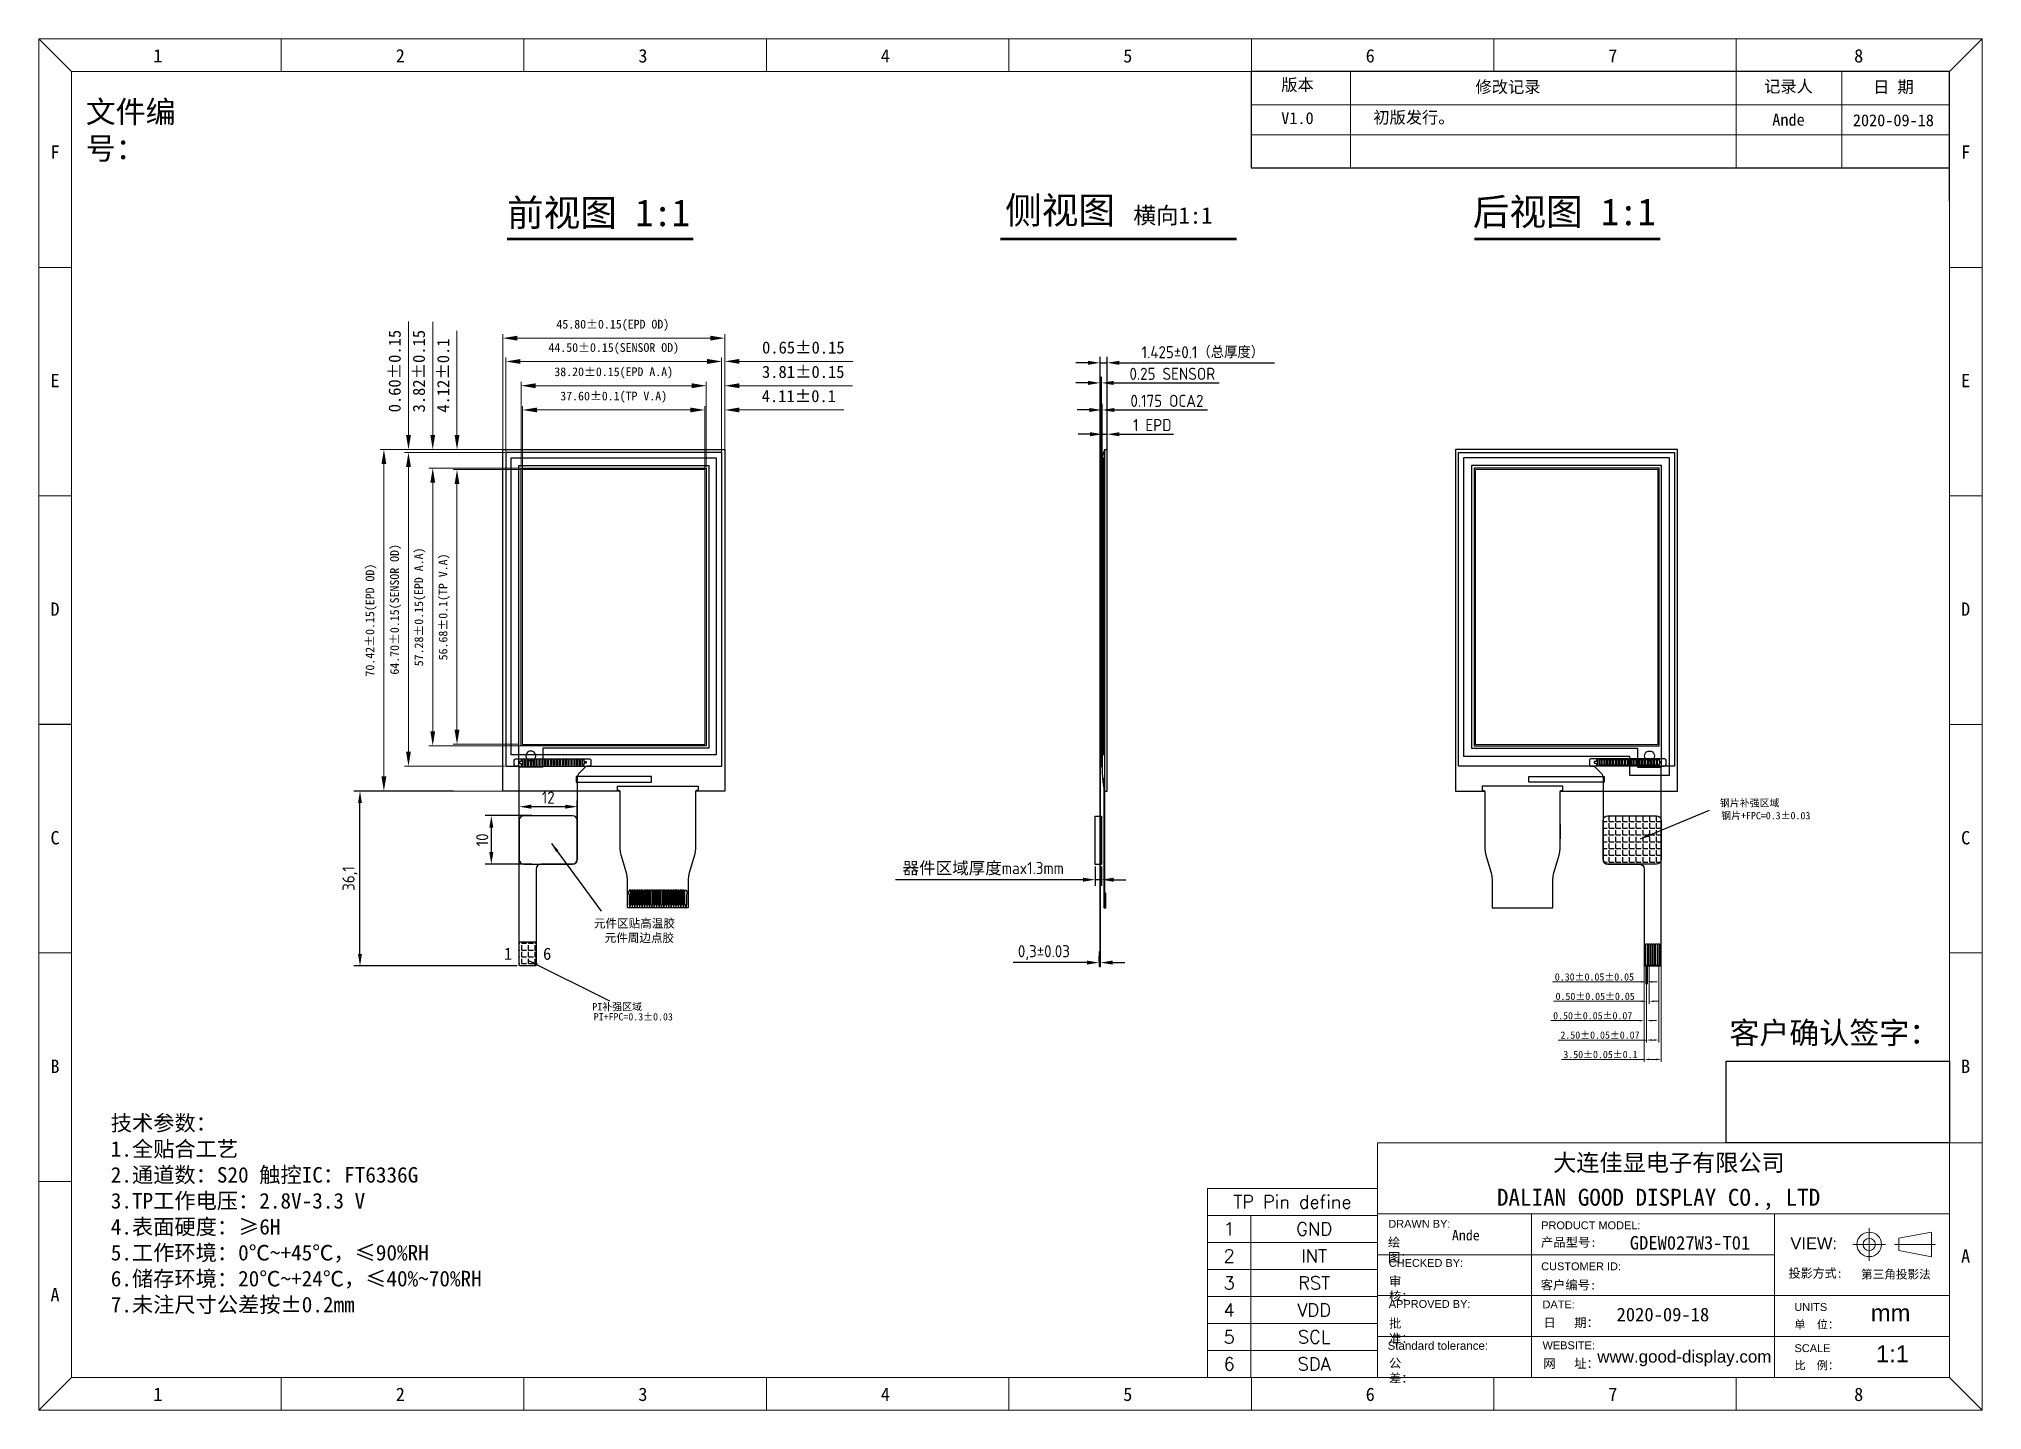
# Model space of a CAD drawing. Header units: millimetres. Extents: x 245 to 11863, y -5369 to 598.
# Drawn here: x 11462.3 to 11863, y -5368.9 to -5086.1 of the extents above; entities outside this region: 3.
import ezdxf
from ezdxf.enums import TextEntityAlignment as Align

# ---------------------------------------------------------------- set-up
doc = ezdxf.new("R2010")
doc.units = ezdxf.units.MM
for name, color, linetype, lineweight in [('1', 7, 'Continuous', 9), ('OCA', 206, 'Continuous', 5), ('Sundenal', 4, 'Continuous', 20), ('文字', 2, 'Continuous', 20)]:
    doc.layers.add(name, color=color, linetype=linetype, lineweight=lineweight)
for name, color, linetype in [('COVERLENS', 2, 'Continuous'), ('DIM', 7, 'Continuous'), ('FPC', 5, 'Continuous'), ('GKO', 5, 'Continuous'), ('LCD', 240, 'Continuous'), ('SENSOR', 3, 'Continuous')]:
    doc.layers.add(name, color=color, linetype=linetype)
doc.styles.add('_txtstyle_1.50_0_0', font='simsun.ttc', dxfattribs={"height": 1.5})
doc.styles.add('SimSun_txtstyle_2.50_0_0', font='', dxfattribs={"height": 2.5})
doc.styles.get("Standard").update_dxf_attribs({"font": 'isocp2.shx', "bigfont": 'extfont2.shx'})
doc.styles.add('STYLE1', font='arial.ttf')
doc.styles.add('YW-RD', font='romans.shx', dxfattribs={"bigfont": 'chineset.shx'})
doc.styles.add('宋体', font='')
doc.styles.get('SimSun_txtstyle_2.50_0_0').set_extended_font_data('SimSun')
doc.styles.get('宋体').set_extended_font_data('SimSun')
doc.dimstyles.new('ISO-25', dxfattribs={"dimtxt": 2.5, "dimasz": 2.5, "dimexe": 1.25, "dimexo": 0.625, "dimtad": 1, "dimdec": 1, "dimtxsty": 'Standard', "dimcen": 2.5, "dimadec": 0, "dimazin": 0, "dimtfac": 1, "dimtdec": 1, "dimtmove": 0, "dimatfit": 3, "dimfxl": 1, "dimarcsym": 0})
doc.dimstyles.new('Sundenal', dxfattribs={"dimtxt": 3.5, "dimasz": 2, "dimexe": 1.5, "dimexo": 0.5, "dimtad": 1, "dimdsep": 46, "dimtxsty": 'Standard', "dimcen": 2.5, "dimadec": 0, "dimazin": 0, "dimtm": 1e-09, "dimtfac": 1, "dimtmove": 0, "dimatfit": 3, "dimfxl": 1, "dimarcsym": 0})
doc.dimstyles.new('Sundenal$0', dxfattribs={"dimtxt": 6, "dimasz": 3, "dimexe": 0.8, "dimexo": 0.8, "dimgap": 0.2, "dimtad": 1, "dimzin": 1, "dimdsep": 46, "dimtxsty": '宋体', "dimcen": 2.5, "dimadec": 0, "dimazin": 0, "dimtfac": 1, "dimtofl": 0, "dimtmove": 0, "dimatfit": 3, "dimfxl": 0.8, "dimtolj": 1, "dimlwd": 13, "dimlwe": 13, "dimarcsym": 0})

msp = doc.modelspace()

# ---------------------------------------------------------------- texts
at = {"insert": (245.1411, 598.2591), "char_height": 3, "attachment_point": 1}
msp.add_mtext('\\A1;', dxfattribs=at)
at = {"color": 3, "insert": (2441.4313, -1482.8817), "char_height": 5, "attachment_point": 1}
msp.add_mtext('\\A1;', dxfattribs=at)
at = {"color": 1, "insert": (2324.6907, -1529.7821), "char_height": 5, "attachment_point": 9}
msp.add_mtext('\\A1;', dxfattribs=at)
at = {"layer": '1', "attachment_point": 5, "style": 'YW-RD'}
for s, insert, char_height, width in [('TP Pin define', (11720.7592, -5325.9703), 2.694384, 35.050221), ('1', (11707.7248, -5331.5433), 2.6944, 8.98128), ('1', (11707.7248, -5331.5433), 2.6944, 8.98128), ('{\\Fromans,chineset|c134;GND}', (11725.2499, -5331.5433), 2.694384, 26.068941), ('2', (11707.7248, -5337.1164), 2.6944, 8.98128), ('{\\Fromans,chineset|c134;INT}', (11725.2499, -5337.1164), 2.694384, 26.068941), ('3', (11707.7248, -5342.6894), 2.6944, 8.98128), ('RST', (11725.2499, -5342.6894), 2.69438, 26.068941), ('4', (11707.7248, -5348.2625), 2.6944, 8.98128), ('{\\Fromans,chineset|c134;VDD}', (11725.2499, -5348.2625), 2.694384, 26.068941), ('5', (11707.7248, -5353.8355), 2.6944, 8.98128), ('{\\Fromans,chineset|c134;SCL}', (11725.2499, -5353.8355), 2.694384, 26.068941), ('6', (11707.7248, -5359.4085), 2.6944, 8.98128), ('{\\Fromans,chineset|c134;SDA}', (11725.2499, -5359.4085), 2.694384, 26.068941)]:
    msp.add_mtext(s, dxfattribs=dict(at, insert=insert, char_height=char_height, width=width))
at = {"layer": 'DIM', "lineweight": 30, "ltscale": 0.2, "attachment_point": 1, "style": '宋体'}
for s, insert, char_height, width in [('前视图 1:1', (11558.8243, -5119.207), 5.53857, 38.415772), ('侧视图 {\\H0.6177x;横向1:1}', (11661.5393, -5118.6947), 5.538566, 47.74925), ('后视图 1:1', (11757.9573, -5119.0118), 5.53857, 38.696637)]:
    msp.add_mtext(s, dxfattribs=dict(at, insert=insert, char_height=char_height, width=width))
at = {"layer": 'DIM', "lineweight": 30, "char_height": 1.5, "attachment_point": 3, "style": '宋体'}
for s, insert, width in [('钢片补强区域', (11821.1838, -5242.9521), 17.625495), ('钢片+FPC=0.3%%P0.03', (11827.5597, -5245.5694), 32.365316), ('{\\fSimSun|b0|i0|c134|p2;PI补强区域}', (11586.6566, -5284.99), 17.625495), ('PI+FPC=0.3%%P0.03', (11593.0325, -5287.0522), 17.625495)]:
    msp.add_mtext(s, dxfattribs=dict(at, insert=insert, width=width))
at = {"layer": 'DIM'}
for s, insert, char_height, width, attachment_point in [('{\\fSimSun|b0|i0|c134|p2;元件区贴高温胶}', (11576.7511, -5267.6689), 1.75, 30.086134, 1), ('{\\fSimSun|b0|i0|c134|p2;元件周边点胶}', (11578.9612, -5270.6474), 1.75, 30.086134, 1), ('{\\fSimSun|b0|i0|c134|p2;1}', (11558.2027, -5273.5473), 2.5, 42.980191, 1), ('{\\fSimSun|b0|i0|c134|p2;1}', (11558.2027, -5273.5473), 2.5, 42.980191, 1), ('{\\fSimSun|b0|i0|c134|p2;6}', (11567.961, -5273.5473), 2.5, 42.980191, 3), ('{\\fSimSun|b0|i0|c134|p2;6}', (11567.961, -5273.5473), 2.5, 42.980191, 3)]:
    msp.add_mtext(s, dxfattribs=dict(at, insert=insert, char_height=char_height, width=width, attachment_point=attachment_point))
at = {"layer": 'Sundenal', "color": 4, "true_color": 0x00ffff, "style": '宋体'}
msp.add_text('DALIAN GOOD DISPLAY CO., LTD', height=3.5, dxfattribs=at).set_placement((11762.938, -5325.021), align=Align.MIDDLE_LEFT)
at = {"layer": 'Sundenal', "color": 4, "true_color": 0x00ffff}
for s, insert, char_height, width, attachment_point, style in [('大连佳显电子有限公司', (11774.5327, -5316.1431), 3.5, 110.031763, 1, 'SimSun_txtstyle_2.50_0_0'), ('{\\fArial|b0|i0|c0|p34;www.good-display.com}', (11801.5812, -5356.6211), 2.5, 15.275873, 2, '_txtstyle_1.50_0_0')]:
    msp.add_mtext(s, dxfattribs=dict(at, insert=insert, char_height=char_height, width=width, attachment_point=attachment_point, style=style))
at = {"layer": '文字', "style": '宋体'}
for s, insert, char_height, width, attachment_point in [('版本', (11718.4657, -5094.3587), 2.45728, 7.967455, 1), ('修改记录', (11758.5149, -5094.7855), 2.45728, 15.764006, 1), ('记录人', (11823.0589, -5094.6796), 2.45728, 11.90506, 2), ('日 期', (11844.6876, -5094.8024), 2.45728, 10.857956, 2), ('V1.0', (11718.4657, -5101.2325), 2.45728, 7.967455, 1), ('初版发行。', (11737.4493, -5101.0929), 2.45728, 71.342456, 1), ('Ande', (11823.0505, -5101.5534), 2.45728, 11.90506, 2), ('2020-09-18', (11844.6876, -5101.6763), 2.45728, 19.180331, 2), ('GDEW027W3-T01', (11802.7509, -5334.4331), 2.808318, 24.572782, 5), ('2020-09-18', (11797.1617, -5349.2245), 2.80832, 24.572782, 5)]:
    msp.add_mtext(s, dxfattribs=dict(at, insert=insert, char_height=char_height, width=width, attachment_point=attachment_point))
at = {"layer": '文字', "color": 0, "char_height": 4.53079, "style": '宋体'}
for s, insert, width, attachment_point in [('文件编号：', (11471.9694, -5098.8907), 28.92164, 1), ('客户确认签字：', (11832.5015, -5293.9047), 49.081318, 8)]:
    msp.add_mtext(s, dxfattribs=dict(at, insert=insert, width=width, attachment_point=attachment_point))
at = {"layer": '文字', "color": 7, "insert": (11477.1328, -5308.091), "char_height": 3.209811, "width": 152.673705, "attachment_point": 1, "style": '宋体'}
msp.add_mtext('{\\fSimSun|b0|i0|c134|p54;技术参数}：\\P1.全贴合工艺\\P2.通道数：S20 触控IC：FT6336G\\P3.TP工作电压：2.8V-3.3 V \\P4.表面硬度：≥6H\\P5.工作环境：0℃~+45℃，≤90%RH\\P6.储存环境：20℃~+24℃，≤40%~70%RH\\P7.未注尺寸公差按±0.2mm', dxfattribs=at)
at = {"layer": '文字', "ltscale": 0.5, "insert": (11756.5243, -5331.8069), "char_height": 2.106238, "width": 10.531192, "attachment_point": 2, "style": '宋体'}
msp.add_mtext('{\\fSimSun|b0|i0|c134|p54;Ande}', dxfattribs=at)

# ---------------------------------------------------------------- blocks, each defined once
blk = doc.blocks.new('sundenal')
at = {"layer": 'Sundenal', "color": 4}
for p, q in [((-856.5, 786.5), (-856.5, 805.7)), ((-429.2, 786.5), (-429.2, 805.7))]:
    blk.add_line(p, q, dxfattribs=at)
at = {"layer": 'Sundenal', "color": 4, "lineweight": 30}
blk.add_line((-1122.2, 402.8), (-1141.4, 402.8), dxfattribs=at)
at = {"layer": 'Sundenal', "ltscale": 0.2}
blk.add_line((-19.2, 19.2), (0, 0), dxfattribs=at)
at = {"layer": 'Sundenal', "color": 4}
for points in [[(-1122.2, 786.5), (-1141.4, 805.7)], [(-999, 805.7), (-999, 786.5)], [(-714.1, 805.7), (-714.1, 786.5)], [(-571.7, 805.7), (-571.7, 786.5)], [(-286.8, 805.7), (-286.8, 786.5)], [(-144.4, 805.7), (-144.4, 786.5)], [(-19.2, 786.5), (0, 805.7)], [(-1141.4, 671.4), (-1122.2, 671.4)], [(-19.2, 671.4), (0, 671.4)], [(-1141.4, 537.1), (-1122.2, 537.1)], [(-19.2, 537.1), (0, 537.1)], [(-19.2, 402.8), (0, 402.8)], [(-1141.4, 268.6), (-1122.2, 268.6)], [(-19.2, 268.6), (0, 268.6)], [(-19.2, 157), (0, 157)], [(-1141.4, 134.3), (-1122.2, 134.3)], [(-19.2, 115.3), (-202.5, 115.3), (-355.2, 115.3)], [(-264.7, 115.3), (-264.7, 19.2)], [(-355.2, 91.3), (-202.5, 91.3), (-122, 91.3)], [(-19.2, 43.2), (-202.5, 43.2), (-355.2, 43.2)], [(-1122.2, 19.2), (-1141.4, 0)], [(-999, 19.2), (-999, 0)], [(-856.5, 19.2), (-856.5, 0)], [(-714.1, 19.2), (-714.1, 0)], [(-571.7, 19.2), (-571.7, 0)], [(-429.2, 19.2), (-429.2, 0)], [(-286.8, 19.2), (-286.8, 0)], [(-144.4, 19.2), (-144.4, 0)]]:
    blk.add_lwpolyline(points, dxfattribs=at)
blk.add_lwpolyline([(-1141.4, 0), (0, 0), (0, 805.7), (-1141.4, 805.7)], close=True, dxfattribs=at)
at = {"layer": 'Sundenal', "ltscale": 0.2}
for points in [[(-19.2, 786.5), (-1122.2, 786.5), (-1122.2, 19.2), (-19.2, 19.2)], [(-19.2, 157), (-355.2, 157), (-355.2, 19.2), (-19.2, 19.2)]]:
    blk.add_lwpolyline(points, close=True, dxfattribs=at)
at = {"layer": 'Sundenal', "color": 4, "ltscale": 0.5}
for points in [[(-122, 115.3), (-122, 43.2), (-122, 19.2)], [(-66.3, 87.7), (-66.3, 107)], [(-75.9, 97.4), (-56.7, 97.4)], [(-27.4, 97.4), (-51.4, 97.4)], [(-355.2, 67.3), (-202.5, 67.3), (-91.9, 67.3), (-19.2, 67.3)]]:
    blk.add_lwpolyline(points, dxfattribs=at)
blk.add_lwpolyline([(-29.8, 104.6), (-29.8, 90.1), (-49, 93.7), (-49, 101)], close=True, dxfattribs=at)
for radius in [7.21, 3.61]:
    blk.add_circle((-66.3, 97.4), radius, dxfattribs=at)
at = {"layer": 'Sundenal', "color": 4, "style": '宋体'}
for s, p in [('1', (-1071.5, 795.7)), ('2', (-929.1, 795.7)), ('3', (-786.6, 795.7)), ('4', (-644.2, 795.7)), ('5', (-501.8, 795.7)), ('6', (-359.4, 795.7)), ('7', (-216.9, 795.7)), ('8', (-72.5, 795.7)), ('F', (-1131.9, 739.1)), ('F', (-9.7, 739.1)), ('E', (-1131.9, 604.9)), ('E', (-9.7, 604.9)), ('D', (-1131.9, 470.6)), ('D', (-9.7, 470.6)), ('C', (-1131.9, 336.3)), ('C', (-9.7, 336.3)), ('B', (-1131.9, 202)), ('B', (-9.7, 202)), ('A', (-9.7, 90.5)), ('A', (-1131.9, 67.8)), ('1', (-1071.5, 9.3)), ('2', (-929.1, 9.3)), ('3', (-786.6, 9.3)), ('4', (-644.2, 9.3)), ('5', (-501.8, 9.3)), ('6', (-359.4, 9.3)), ('7', (-216.9, 9.3)), ('8', (-72.5, 9.3))]:
    blk.add_text(s, height=7.85, dxfattribs=at).set_placement(p, align=Align.MIDDLE_CENTER)
at = {"layer": 'Sundenal', "color": 4, "ltscale": 0.5, "style": 'STYLE1'}
for s, height, p in [('DRAWN BY:', 4.61, (-348.8, 109.5)), ('VIEW:', 6.91, (-112.6, 98))]:
    blk.add_text(s, height=height, dxfattribs=at).set_placement(p, align=Align.MIDDLE_LEFT)
at = {"layer": 'Sundenal', "color": 4, "style": 'STYLE1'}
for s, p in [('PRODUCT MODEL:', (-259, 108.6)), ('CHECKED BY:', (-348.5, 86.5)), ('CUSTOMER ID:', (-259, 84.5)), ('APPROVED BY:', (-348.5, 62.4))]:
    blk.add_text(s, height=4.61, dxfattribs=at).set_placement(p, align=Align.MIDDLE_LEFT)
for s, p in [('DATE:', (-258.2, 59.8)), ('WEBSITE:', (-258.2, 35.8))]:
    blk.add_text(s, height=4.61, dxfattribs=at).set_placement(p)
at = {"layer": 'Sundenal', "color": 4, "ltscale": 0.5, "style": 'STYLE1'}
for s, p in [('UNITS', (-110.3, 58.3)), ('SCALE', (-110.2, 34.1))]:
    blk.add_text(s, height=4.61, dxfattribs=at).set_placement(p)
at = {"layer": 'Sundenal', "color": 4, "ltscale": 0.5, "attachment_point": 1, "style": 'STYLE1'}
for s, insert, char_height, width in [('{\\fSimSun|b0|i0|c134|p54;绘   图：}', (-349, 101.3), 5.314, 29.675), ('{\\fNSimSun|b0|i0|c134|p49;投影方式:}', (-113.7, 83), 5.178, 35.331), ('{\\fSimSun|b0|i0|c134|p54;审   核：}', (-348.4, 78.5), 5.314, 30.373), ('{\\fArial|b0|i0|c0|p32;mm}', (-65.4, 62.1), 10, 23.139), ('{\\fSimSun|b0|i0|c134|p54;批   准：}', (-348.4, 53.7), 5.314, 30.375), ('{\\fNSimSun|b0|i0|c134|p49;单  位：}', (-110.2, 52.7), 4.794, 26.422), ('1:1', (-62.4, 38.1), 10, 19.29), ('{\\fSimSun|b0|i0|c134|p54;公    差：  }', (-348.4, 30.3), 5.314, 34.087), ('{\\fNSimSun|b0|i0|c134|p49;比  例：}', (-110.2, 28.7), 4.794, 25.483)]:
    blk.add_mtext(s, dxfattribs=dict(at, insert=insert, char_height=char_height, width=width))
at = {"layer": 'Sundenal', "color": 4, "attachment_point": 1, "style": 'STYLE1'}
for s, insert, char_height, width in [('{\\fSimSun|b0|i0|c134|p54;产品型号:}', (-259.1, 101.3), 5.314, 36.723), ('{\\fSimSun|b0|i0|c134|p54;客户编号:}', (-259.3, 76.2), 5.314, 34.416), ('{\\fSimSun|b0|i0|c134|p54;日   期：}', (-257.7, 54.1), 5.314, 35.853), ('{\\fArial|b0|i0|c0|p34;Standard tolerance: }', (-349.2, 40.3), 4.84, 61.068), ('{\\fSimSun|b0|i0|c134|p54;网   址：}', (-257.7, 30.1), 5.314, 35.853)]:
    blk.add_mtext(s, dxfattribs=dict(at, insert=insert, char_height=char_height, width=width))
at = {"layer": 'Sundenal', "color": 4, "lineweight": 30, "insert": (-71.1, 82.3), "char_height": 5, "width": 45.19, "attachment_point": 1, "style": '宋体'}
blk.add_mtext('第三角投影法', dxfattribs=at)
blk = doc.blocks.new('*D26')
at = {"layer": 'Defpoints', "color": 0, "transparency": 16777216}
for p in [(11603.09, -5152.65), (11603.09, -5172.66), (11558.59, -5172.86)]:
    blk.add_point(p, dxfattribs=at)
at = {"layer": 'DIM', "color": 0, "lineweight": 13, "transparency": 16777216}
for p, q in [((11558.59, -5172.06), (11558.59, -5151.85)), ((11603.09, -5171.86), (11603.09, -5151.85)), ((11561.59, -5152.65), (11600.09, -5152.65))]:
    blk.add_line(p, q, dxfattribs=at)
at = {"layer": 'DIM', "color": 0, "transparency": 16777216}
for points in [[(11561.59, -5152.15), (11561.59, -5153.15), (11558.59, -5152.65)], [(11600.09, -5152.15), (11600.09, -5153.15), (11603.09, -5152.65)]]:
    blk.add_solid(points, dxfattribs=at)
at = {"layer": 'DIM', "color": 0, "lineweight": 30, "transparency": 16777216, "insert": (11580.84, -5150.01), "char_height": 3, "attachment_point": 5, "style": '宋体'}
blk.add_mtext('\\A1;{\\H0.6x;44.50±0.15(SENSOR OD)}', dxfattribs=at)
blk = doc.blocks.new('*D27')
at = {"layer": 'Defpoints', "color": 0, "transparency": 16777216}
for p in [(11599.93, -5157.65), (11561.73, -5175.21), (11599.93, -5175.23)]:
    blk.add_point(p, dxfattribs=at)
at = {"layer": 'DIM', "color": 0, "lineweight": 13, "transparency": 16777216}
for p, q in [((11561.73, -5174.41), (11561.73, -5156.85)), ((11564.73, -5157.65), (11596.93, -5157.65)), ((11599.93, -5174.43), (11599.93, -5156.85))]:
    blk.add_line(p, q, dxfattribs=at)
at = {"layer": 'DIM', "color": 0, "transparency": 16777216}
for points in [[(11564.73, -5157.15), (11564.73, -5158.15), (11561.73, -5157.65)], [(11596.93, -5157.15), (11596.93, -5158.15), (11599.93, -5157.65)]]:
    blk.add_solid(points, dxfattribs=at)
at = {"layer": 'DIM', "color": 0, "lineweight": 30, "transparency": 16777216, "insert": (11580.83, -5155.01), "char_height": 3, "attachment_point": 5, "style": '宋体'}
blk.add_mtext('\\A1;{\\H0.6x;38.20±0.15(EPD A.A)}', dxfattribs=at)
blk = doc.blocks.new('*D28')
at = {"layer": 'Defpoints', "color": 0, "transparency": 16777216}
for p in [(11599.63, -5162.65), (11562.03, -5176.2), (11599.63, -5176.17)]:
    blk.add_point(p, dxfattribs=at)
at = {"layer": 'DIM', "color": 0, "lineweight": 13, "transparency": 16777216}
for p, q in [((11562.03, -5175.4), (11562.03, -5161.85)), ((11565.03, -5162.65), (11596.63, -5162.65)), ((11599.63, -5175.37), (11599.63, -5161.85))]:
    blk.add_line(p, q, dxfattribs=at)
at = {"layer": 'DIM', "color": 0, "transparency": 16777216}
for points in [[(11565.03, -5162.15), (11565.03, -5163.15), (11562.03, -5162.65)], [(11596.63, -5162.15), (11596.63, -5163.15), (11599.63, -5162.65)]]:
    blk.add_solid(points, dxfattribs=at)
at = {"layer": 'DIM', "color": 0, "lineweight": 30, "transparency": 16777216, "insert": (11580.83, -5160.01), "char_height": 3, "attachment_point": 5, "style": '宋体'}
blk.add_mtext('\\A1;{\\H0.6x;37.60±0.1(TP V.A)}', dxfattribs=at)
blk = doc.blocks.new('*D29')
at = {"layer": 'Defpoints', "color": 0, "ltscale": 0.2, "transparency": 16777216}
for p in [(11561.33, -5244.47), (11561.33, -5249.5), (11573.33, -5249.5)]:
    blk.add_point(p, dxfattribs=at)
at = {"layer": 'SENSOR', "color": 0, "lineweight": -2, "ltscale": 0.2, "transparency": 16777216}
for p, q in [((11561.33, -5248.87), (11561.33, -5243.22)), ((11570.83, -5244.47), (11563.83, -5244.47)), ((11573.33, -5248.87), (11573.33, -5243.22))]:
    blk.add_line(p, q, dxfattribs=at)
at = {"layer": 'SENSOR', "color": 0, "ltscale": 0.2, "transparency": 16777216}
for points in [[(11563.83, -5244.05), (11563.83, -5244.88), (11561.33, -5244.47)], [(11570.83, -5244.05), (11570.83, -5244.88), (11573.33, -5244.47)]]:
    blk.add_solid(points, dxfattribs=at)
at = {"layer": 'SENSOR', "color": 0, "ltscale": 0.2, "transparency": 16777216, "insert": (11567.33, -5242.59), "char_height": 2.5, "attachment_point": 5}
blk.add_mtext('12', dxfattribs=at)
blk = doc.blocks.new('*D49')
at = {"layer": 'Defpoints', "color": 0, "ltscale": 0.2, "transparency": 16777216}
for p in [(11564.57, -5246.32), (11555.6, -5256.32), (11564.57, -5256.32)]:
    blk.add_point(p, dxfattribs=at)
at = {"layer": 'SENSOR', "color": 0, "lineweight": -2, "ltscale": 0.2, "transparency": 16777216}
for p, q in [((11563.95, -5246.32), (11554.35, -5246.32)), ((11555.6, -5248.82), (11555.6, -5253.82)), ((11563.95, -5256.32), (11554.35, -5256.32))]:
    blk.add_line(p, q, dxfattribs=at)
at = {"layer": 'SENSOR', "color": 0, "ltscale": 0.2, "transparency": 16777216}
for points in [[(11555.18, -5248.82), (11556.02, -5248.82), (11555.6, -5246.32)], [(11555.18, -5253.82), (11556.02, -5253.82), (11555.6, -5256.32)]]:
    blk.add_solid(points, dxfattribs=at)
at = {"layer": 'SENSOR', "color": 0, "ltscale": 0.2, "transparency": 16777216, "insert": (11553.73, -5251.32), "char_height": 2.5, "attachment_point": 5, "rotation": 90}
blk.add_mtext('10', dxfattribs=at)
blk = doc.blocks.new('*D30')
at = {"layer": 'Defpoints', "color": 0, "ltscale": 0.2, "transparency": 16777216}
for p in [(11528.52, -5241.24), (11548.45, -5241.24), (11561.53, -5277.32)]:
    blk.add_point(p, dxfattribs=at)
at = {"layer": 'SENSOR', "color": 0, "lineweight": -2, "ltscale": 0.2, "transparency": 16777216}
for p, q in [((11547.83, -5241.24), (11527.27, -5241.24)), ((11528.52, -5274.82), (11528.52, -5243.74)), ((11560.91, -5277.32), (11527.27, -5277.32))]:
    blk.add_line(p, q, dxfattribs=at)
at = {"layer": 'SENSOR', "color": 0, "ltscale": 0.2, "transparency": 16777216}
for points in [[(11528.1, -5243.74), (11528.93, -5243.74), (11528.52, -5241.24)], [(11528.1, -5274.82), (11528.93, -5274.82), (11528.52, -5277.32)]]:
    blk.add_solid(points, dxfattribs=at)
at = {"layer": 'SENSOR', "color": 0, "ltscale": 0.2, "transparency": 16777216, "insert": (11526.45, -5259.28), "char_height": 2.5, "attachment_point": 5, "rotation": 90}
blk.add_mtext('36,1', dxfattribs=at)
blk = doc.blocks.new('*D31')
at = {"layer": 'Defpoints', "color": 0, "ltscale": 0.2, "transparency": 16777216}
for p in [(11793.66, -5275.84), (11793.96, -5275.84), (11793.66, -5280.6)]:
    blk.add_point(p, dxfattribs=at)
at = {"layer": 'DIM', "color": 0, "lineweight": 13, "ltscale": 0.2, "transparency": 16777216}
for p, q in [((11793.66, -5275.84), (11793.66, -5281.1)), ((11793.96, -5275.84), (11793.96, -5281.1)), ((11792.66, -5280.6), (11774.43, -5280.6)), ((11794.96, -5280.6), (11795.96, -5280.6))]:
    blk.add_line(p, q, dxfattribs=at)
at = {"layer": 'DIM', "color": 0, "ltscale": 0.2, "transparency": 16777216}
for points in [[(11792.66, -5280.43), (11792.66, -5280.76), (11793.66, -5280.6)], [(11794.96, -5280.43), (11794.96, -5280.76), (11793.96, -5280.6)]]:
    blk.add_solid(points, dxfattribs=at)
at = {"layer": 'DIM', "color": 0, "ltscale": 0.2, "transparency": 16777216, "insert": (11783.04, -5279.59), "char_height": 1.5, "attachment_point": 5, "style": '宋体'}
blk.add_mtext('\\A1;0.30±0.05%%P0.05', dxfattribs=at)
blk = doc.blocks.new('*D32')
at = {"layer": 'Defpoints', "color": 0, "ltscale": 0.2, "transparency": 16777216}
for p in [(11793.81, -5277.22), (11794.31, -5277.22), (11793.81, -5284.6)]:
    blk.add_point(p, dxfattribs=at)
at = {"layer": 'DIM', "color": 0, "lineweight": 13, "ltscale": 0.2, "transparency": 16777216}
for p, q in [((11793.81, -5277.22), (11793.81, -5285.1)), ((11794.31, -5277.22), (11794.31, -5285.1)), ((11792.81, -5284.6), (11774.58, -5284.6)), ((11795.31, -5284.6), (11796.31, -5284.6))]:
    blk.add_line(p, q, dxfattribs=at)
at = {"layer": 'DIM', "color": 0, "ltscale": 0.2, "transparency": 16777216}
for points in [[(11792.81, -5284.43), (11792.81, -5284.76), (11793.81, -5284.6)], [(11795.31, -5284.43), (11795.31, -5284.76), (11794.31, -5284.6)]]:
    blk.add_solid(points, dxfattribs=at)
at = {"layer": 'DIM', "color": 0, "ltscale": 0.2, "transparency": 16777216, "insert": (11783.19, -5283.59), "char_height": 1.5, "attachment_point": 5, "style": '宋体'}
blk.add_mtext('\\A1;0.50±0.05%%P0.05', dxfattribs=at)
blk = doc.blocks.new('*D33')
at = {"layer": 'Defpoints', "color": 0, "ltscale": 0.2, "transparency": 16777216}
for p in [(11793.81, -5277.22), (11796.31, -5277.22), (11793.81, -5292.6)]:
    blk.add_point(p, dxfattribs=at)
at = {"layer": 'DIM', "color": 0, "lineweight": 13, "ltscale": 0.2, "transparency": 16777216}
for p, q in [((11793.81, -5277.22), (11793.81, -5293.1)), ((11796.31, -5277.22), (11796.31, -5293.1)), ((11793.81, -5292.6), (11775.58, -5292.6)), ((11795.31, -5292.6), (11794.81, -5292.6))]:
    blk.add_line(p, q, dxfattribs=at)
at = {"layer": 'DIM', "color": 0, "ltscale": 0.2, "transparency": 16777216}
for points in [[(11794.81, -5292.43), (11794.81, -5292.76), (11793.81, -5292.6)], [(11795.31, -5292.43), (11795.31, -5292.76), (11796.31, -5292.6)]]:
    blk.add_solid(points, dxfattribs=at)
at = {"layer": 'DIM', "color": 0, "ltscale": 0.2, "transparency": 16777216, "insert": (11784.19, -5291.59), "char_height": 1.5, "attachment_point": 5, "style": '宋体'}
blk.add_mtext('\\A1;2.50±0.05%%P0.07', dxfattribs=at)
blk = doc.blocks.new('*D34')
at = {"layer": 'Defpoints', "color": 0, "ltscale": 0.2, "transparency": 16777216}
for p in [(11793.31, -5276.74), (11793.81, -5277.22), (11793.31, -5288.6)]:
    blk.add_point(p, dxfattribs=at)
at = {"layer": 'DIM', "color": 0, "lineweight": 13, "ltscale": 0.2, "transparency": 16777216}
for p, q in [((11793.31, -5276.74), (11793.31, -5289.1)), ((11793.81, -5277.22), (11793.81, -5289.1)), ((11792.31, -5288.6), (11774.07, -5288.6)), ((11794.81, -5288.6), (11795.81, -5288.6))]:
    blk.add_line(p, q, dxfattribs=at)
at = {"layer": 'DIM', "color": 0, "ltscale": 0.2, "transparency": 16777216}
for points in [[(11792.31, -5288.43), (11792.31, -5288.76), (11793.31, -5288.6)], [(11794.81, -5288.43), (11794.81, -5288.76), (11793.81, -5288.6)]]:
    blk.add_solid(points, dxfattribs=at)
at = {"layer": 'DIM', "color": 0, "ltscale": 0.2, "transparency": 16777216, "insert": (11782.69, -5287.59), "char_height": 1.5, "attachment_point": 5, "style": '宋体'}
blk.add_mtext('\\A1;0.50±0.05%%P0.07', dxfattribs=at)
blk = doc.blocks.new('*D35')
at = {"layer": 'Defpoints', "color": 0, "ltscale": 0.2, "transparency": 16777216}
for p in [(11793.31, -5276.33), (11796.81, -5275.71), (11793.31, -5296.6)]:
    blk.add_point(p, dxfattribs=at)
at = {"layer": 'DIM', "color": 0, "lineweight": 13, "ltscale": 0.2, "transparency": 16777216}
for p, q in [((11793.31, -5276.33), (11793.31, -5297.1)), ((11796.81, -5275.71), (11796.81, -5297.1)), ((11793.31, -5296.6), (11776.25, -5296.6)), ((11795.81, -5296.6), (11794.31, -5296.6))]:
    blk.add_line(p, q, dxfattribs=at)
at = {"layer": 'DIM', "color": 0, "ltscale": 0.2, "transparency": 16777216}
for points in [[(11794.31, -5296.43), (11794.31, -5296.76), (11793.31, -5296.6)], [(11795.81, -5296.43), (11795.81, -5296.76), (11796.81, -5296.6)]]:
    blk.add_solid(points, dxfattribs=at)
at = {"layer": 'DIM', "color": 0, "ltscale": 0.2, "transparency": 16777216, "insert": (11784.28, -5295.59), "char_height": 1.5, "attachment_point": 5, "style": '宋体'}
blk.add_mtext('\\A1;3.50±0.05%%P0.1', dxfattribs=at)
blk = doc.blocks.new('*D36')
at = {"layer": 'Defpoints', "color": 0, "transparency": 16777216}
for p in [(11603.74, -5147.84), (11603.74, -5172.57), (11557.94, -5175.74)]:
    blk.add_point(p, dxfattribs=at)
at = {"layer": 'DIM', "color": 0, "lineweight": 13, "transparency": 16777216}
for p, q in [((11557.94, -5174.94), (11557.94, -5147.04)), ((11560.94, -5147.84), (11600.74, -5147.84)), ((11603.74, -5171.77), (11603.74, -5147.04))]:
    blk.add_line(p, q, dxfattribs=at)
at = {"layer": 'DIM', "color": 0, "transparency": 16777216}
for points in [[(11560.94, -5147.34), (11560.94, -5148.34), (11557.94, -5147.84)], [(11600.74, -5147.34), (11600.74, -5148.34), (11603.74, -5147.84)]]:
    blk.add_solid(points, dxfattribs=at)
at = {"layer": 'DIM', "color": 0, "lineweight": 30, "transparency": 16777216, "insert": (11580.65, -5145.2), "char_height": 3, "attachment_point": 5, "style": '宋体'}
blk.add_mtext('\\A1;{\\H0.6x;45.80±0.15(EPD OD)}', dxfattribs=at)
blk = doc.blocks.new('*D37')
at = {"layer": 'Defpoints', "color": 0, "transparency": 16777216}
for p in [(11603.74, -5162.65), (11599.63, -5165.64), (11603.74, -5170.97)]:
    blk.add_point(p, dxfattribs=at)
at = {"layer": 'DIM', "color": 0, "lineweight": 13, "transparency": 16777216}
for p, q in [((11596.63, -5162.65), (11593.63, -5162.65)), ((11599.63, -5164.84), (11599.63, -5161.85)), ((11603.74, -5170.17), (11603.74, -5161.85)), ((11606.74, -5162.65), (11628.25, -5162.65))]:
    blk.add_line(p, q, dxfattribs=at)
at = {"layer": 'DIM', "color": 0, "transparency": 16777216}
for points in [[(11596.63, -5162.15), (11596.63, -5163.15), (11599.63, -5162.65)], [(11606.74, -5162.15), (11606.74, -5163.15), (11603.74, -5162.65)]]:
    blk.add_solid(points, dxfattribs=at)
at = {"layer": 'DIM', "color": 0, "lineweight": 30, "transparency": 16777216, "insert": (11619, -5159.81), "char_height": 2.5, "attachment_point": 5, "style": '宋体'}
blk.add_mtext('\\A1;4.11±0.1', dxfattribs=at)
blk = doc.blocks.new('*D38')
at = {"layer": 'Defpoints', "color": 0, "transparency": 16777216}
for p in [(11538.52, -5171.42), (11559.18, -5171.42), (11559.09, -5236.12)]:
    blk.add_point(p, dxfattribs=at)
at = {"layer": 'DIM', "color": 0, "lineweight": 13, "transparency": 16777216}
for p, q in [((11558.38, -5171.42), (11537.72, -5171.42)), ((11538.52, -5233.12), (11538.52, -5174.42)), ((11558.29, -5236.12), (11537.72, -5236.12))]:
    blk.add_line(p, q, dxfattribs=at)
at = {"layer": 'DIM', "color": 0, "transparency": 16777216}
for points in [[(11538.02, -5174.42), (11539.02, -5174.42), (11538.52, -5171.42)], [(11538.02, -5233.12), (11539.02, -5233.12), (11538.52, -5236.12)]]:
    blk.add_solid(points, dxfattribs=at)
at = {"layer": 'DIM', "color": 0, "lineweight": 30, "transparency": 16777216, "insert": (11535.88, -5203.77), "char_height": 3, "attachment_point": 5, "rotation": 90, "style": '宋体'}
blk.add_mtext('\\A1;{\\H0.6x;64.70±0.15(SENSOR OD)}', dxfattribs=at)
blk = doc.blocks.new('*D39')
at = {"layer": 'Defpoints', "color": 0, "transparency": 16777216}
for p in [(11543.52, -5174.64), (11563.03, -5174.64), (11562.57, -5231.91)]:
    blk.add_point(p, dxfattribs=at)
at = {"layer": 'DIM', "color": 0, "lineweight": 13, "transparency": 16777216}
for p, q in [((11562.23, -5174.64), (11542.72, -5174.64)), ((11543.52, -5228.91), (11543.52, -5177.64)), ((11561.77, -5231.91), (11542.72, -5231.91))]:
    blk.add_line(p, q, dxfattribs=at)
at = {"layer": 'DIM', "color": 0, "transparency": 16777216}
for points in [[(11543.02, -5177.64), (11544.02, -5177.64), (11543.52, -5174.64)], [(11543.02, -5228.91), (11544.02, -5228.91), (11543.52, -5231.91)]]:
    blk.add_solid(points, dxfattribs=at)
at = {"layer": 'DIM', "color": 0, "lineweight": 30, "transparency": 16777216, "insert": (11540.88, -5203.27), "char_height": 3, "attachment_point": 5, "rotation": 90, "style": '宋体'}
blk.add_mtext('\\A1;{\\H0.6x;57.28±0.15(EPD A.A)}', dxfattribs=at)
blk = doc.blocks.new('*D40')
at = {"layer": 'Defpoints', "color": 0, "transparency": 16777216}
for p in [(11548.52, -5174.94), (11562.57, -5174.94), (11562.06, -5231.61)]:
    blk.add_point(p, dxfattribs=at)
at = {"layer": 'DIM', "color": 0, "lineweight": 13, "transparency": 16777216}
for p, q in [((11561.77, -5174.94), (11547.72, -5174.94)), ((11548.52, -5228.61), (11548.52, -5177.94)), ((11561.26, -5231.61), (11547.72, -5231.61))]:
    blk.add_line(p, q, dxfattribs=at)
at = {"layer": 'DIM', "color": 0, "transparency": 16777216}
for points in [[(11548.02, -5177.94), (11549.02, -5177.94), (11548.52, -5174.94)], [(11548.02, -5228.61), (11549.02, -5228.61), (11548.52, -5231.61)]]:
    blk.add_solid(points, dxfattribs=at)
at = {"layer": 'DIM', "color": 0, "lineweight": 30, "transparency": 16777216, "insert": (11545.88, -5203.27), "char_height": 3, "attachment_point": 5, "rotation": 90, "style": '宋体'}
blk.add_mtext('\\A1;{\\H0.6x;56.68±0.1(TP V.A)}', dxfattribs=at)
blk = doc.blocks.new('*D41')
at = {"layer": 'Defpoints', "color": 0, "transparency": 16777216}
for p in [(11533.45, -5170.82), (11559.44, -5170.82), (11559.91, -5241.24)]:
    blk.add_point(p, dxfattribs=at)
at = {"layer": 'DIM', "color": 0, "lineweight": 13, "transparency": 16777216}
for p, q in [((11558.64, -5170.82), (11532.65, -5170.82)), ((11533.45, -5238.24), (11533.45, -5173.82)), ((11559.11, -5241.24), (11532.65, -5241.24))]:
    blk.add_line(p, q, dxfattribs=at)
at = {"layer": 'DIM', "color": 0, "transparency": 16777216}
for points in [[(11532.95, -5173.82), (11533.95, -5173.82), (11533.45, -5170.82)], [(11532.95, -5238.24), (11533.95, -5238.24), (11533.45, -5241.24)]]:
    blk.add_solid(points, dxfattribs=at)
at = {"layer": 'DIM', "color": 0, "lineweight": 30, "transparency": 16777216, "insert": (11530.81, -5205.99), "char_height": 3, "attachment_point": 5, "rotation": 90, "style": '宋体'}
blk.add_mtext('\\A1;{\\H0.6x;70.42±0.15(EPD OD)}', dxfattribs=at)
blk = doc.blocks.new('*D42')
at = {"layer": 'Defpoints', "color": 0, "transparency": 16777216}
for p in [(11548.52, -5170.82), (11558.64, -5170.82), (11551.5, -5174.94)]:
    blk.add_point(p, dxfattribs=at)
at = {"layer": 'DIM', "color": 0, "lineweight": 13, "transparency": 16777216}
for p, q in [((11548.52, -5167.82), (11548.52, -5146.31)), ((11557.84, -5170.82), (11547.72, -5170.82)), ((11550.7, -5174.94), (11547.72, -5174.94)), ((11548.52, -5177.94), (11548.52, -5180.94))]:
    blk.add_line(p, q, dxfattribs=at)
at = {"layer": 'DIM', "color": 0, "transparency": 16777216}
for points in [[(11548.02, -5167.82), (11549.02, -5167.82), (11548.52, -5170.82)], [(11548.02, -5177.94), (11549.02, -5177.94), (11548.52, -5174.94)]]:
    blk.add_solid(points, dxfattribs=at)
at = {"layer": 'DIM', "color": 0, "lineweight": 30, "transparency": 16777216, "insert": (11545.68, -5155.56), "char_height": 2.5, "attachment_point": 5, "rotation": 90, "style": '宋体'}
blk.add_mtext('\\A1;4.12±0.1', dxfattribs=at)
blk = doc.blocks.new('*D43')
at = {"layer": 'Defpoints', "color": 0, "transparency": 16777216}
for p in [(11532.65, -5170.82), (11543.52, -5170.82), (11545.35, -5174.64)]:
    blk.add_point(p, dxfattribs=at)
at = {"layer": 'DIM', "color": 0, "lineweight": 13, "transparency": 16777216}
for p, q in [((11543.52, -5167.82), (11543.52, -5144.47)), ((11533.45, -5170.82), (11544.32, -5170.82)), ((11544.55, -5174.64), (11542.72, -5174.64)), ((11543.52, -5177.64), (11543.52, -5180.64))]:
    blk.add_line(p, q, dxfattribs=at)
at = {"layer": 'DIM', "color": 0, "transparency": 16777216}
for points in [[(11543.02, -5167.82), (11544.02, -5167.82), (11543.52, -5170.82)], [(11543.02, -5177.64), (11544.02, -5177.64), (11543.52, -5174.64)]]:
    blk.add_solid(points, dxfattribs=at)
at = {"layer": 'DIM', "color": 0, "lineweight": 30, "transparency": 16777216, "insert": (11540.68, -5154.65), "char_height": 2.5, "attachment_point": 5, "rotation": 90, "style": '宋体'}
blk.add_mtext('\\A1;3.82±0.15', dxfattribs=at)
blk = doc.blocks.new('*D44')
at = {"layer": 'Defpoints', "color": 0, "transparency": 16777216}
for p in [(11532.65, -5170.82), (11537.72, -5171.42), (11538.52, -5170.82)]:
    blk.add_point(p, dxfattribs=at)
at = {"layer": 'DIM', "color": 0, "lineweight": 13, "transparency": 16777216}
for p, q in [((11538.52, -5167.82), (11538.52, -5144.43)), ((11533.45, -5170.82), (11539.32, -5170.82)), ((11538.52, -5171.42), (11539.32, -5171.42)), ((11538.52, -5174.42), (11538.52, -5177.42))]:
    blk.add_line(p, q, dxfattribs=at)
at = {"layer": 'DIM', "color": 0, "transparency": 16777216}
for points in [[(11538.02, -5167.82), (11539.02, -5167.82), (11538.52, -5170.82)], [(11538.02, -5174.42), (11539.02, -5174.42), (11538.52, -5171.42)]]:
    blk.add_solid(points, dxfattribs=at)
at = {"layer": 'DIM', "color": 0, "lineweight": 30, "transparency": 16777216, "insert": (11535.68, -5154.63), "char_height": 2.5, "attachment_point": 5, "rotation": 90, "style": '宋体'}
blk.add_mtext('\\A1;0.60±0.15', dxfattribs=at)
blk = doc.blocks.new('*D50')
at = {"layer": 'COVERLENS', "color": 0, "lineweight": -2, "ltscale": 0.2, "transparency": 16777216}
for p, q in [((11677.6, -5259.53), (11638.94, -5259.53)), ((11680.1, -5256.84), (11680.1, -5260.78)), ((11681.4, -5259.53), (11680.1, -5259.53)), ((11681.4, -5256.84), (11681.4, -5260.78)), ((11683.9, -5259.53), (11686.4, -5259.53))]:
    blk.add_line(p, q, dxfattribs=at)
at = {"layer": 'COVERLENS', "color": 0, "ltscale": 0.2, "transparency": 16777216}
for points in [[(11677.6, -5259.11), (11677.6, -5259.95), (11680.1, -5259.53)], [(11683.9, -5259.11), (11683.9, -5259.95), (11681.4, -5259.53)]]:
    blk.add_solid(points, dxfattribs=at)
at = {"layer": 'Defpoints', "color": 0, "ltscale": 0.2, "transparency": 16777216}
for p in [(11680.1, -5256.21), (11681.4, -5256.21), (11680.1, -5259.53)]:
    blk.add_point(p, dxfattribs=at)
at = {"layer": 'COVERLENS', "color": 0, "ltscale": 0.2, "transparency": 16777216, "insert": (11657.02, -5257.26), "char_height": 2.5, "attachment_point": 5}
blk.add_mtext('{\\fSimSun|b0|i0|c134|p2;器件区域厚度\\Fisocp2,extfont2|c134;max1.3mm}', dxfattribs=at)
blk = doc.blocks.new('*D51')
at = {"layer": 'COVERLENS', "color": 0, "lineweight": -2, "ltscale": 0.2, "transparency": 16777216}
for p, q in [((11678.4, -5276.63), (11663.17, -5276.63)), ((11680.9, -5276.43), (11680.9, -5275.38)), ((11681.2, -5276.63), (11680.9, -5276.63)), ((11681.2, -5276.43), (11681.2, -5275.38)), ((11683.7, -5276.63), (11686.2, -5276.63))]:
    blk.add_line(p, q, dxfattribs=at)
at = {"layer": 'COVERLENS', "color": 0, "ltscale": 0.2, "transparency": 16777216}
for points in [[(11678.4, -5276.21), (11678.4, -5277.04), (11680.9, -5276.63)], [(11683.7, -5276.21), (11683.7, -5277.04), (11681.2, -5276.63)]]:
    blk.add_solid(points, dxfattribs=at)
at = {"layer": 'Defpoints', "color": 0, "ltscale": 0.2, "transparency": 16777216}
for p in [(11680.9, -5276.63), (11680.9, -5277.06), (11681.2, -5277.06)]:
    blk.add_point(p, dxfattribs=at)
at = {"layer": 'COVERLENS', "color": 0, "ltscale": 0.2, "transparency": 16777216, "insert": (11669.53, -5274.57), "char_height": 2.5, "attachment_point": 5}
blk.add_mtext('0,3{\\Fisocp2,extfont2|c134;%%P0.03}', dxfattribs=at)
blk = doc.blocks.new('*D45')
at = {"layer": 'COVERLENS', "color": 0, "lineweight": -2, "ltscale": 0.2, "transparency": 16777216}
for p, q in [((11681.1, -5171.82), (11681.1, -5155.82)), ((11681.4, -5171.82), (11681.4, -5155.82)), ((11678.6, -5157.07), (11676.1, -5157.07)), ((11681.1, -5157.07), (11681.4, -5157.07)), ((11683.9, -5157.07), (11705.65, -5157.07))]:
    blk.add_line(p, q, dxfattribs=at)
at = {"layer": 'COVERLENS', "color": 0, "ltscale": 0.2, "transparency": 16777216}
for points in [[(11678.6, -5156.65), (11678.6, -5157.49), (11681.1, -5157.07)], [(11683.9, -5156.65), (11683.9, -5157.49), (11681.4, -5157.07)]]:
    blk.add_solid(points, dxfattribs=at)
at = {"layer": 'Defpoints', "color": 0, "ltscale": 0.2, "transparency": 16777216}
for p in [(11681.4, -5157.07), (11681.1, -5172.45), (11681.4, -5172.45)]:
    blk.add_point(p, dxfattribs=at)
at = {"layer": 'COVERLENS', "color": 0, "ltscale": 0.2, "transparency": 16777216, "insert": (11696.02, -5155.19), "char_height": 2.5, "attachment_point": 5}
blk.add_mtext('{\\Fisocp2,extfont2|c134;0.25 SENSOR}', dxfattribs=at)
blk = doc.blocks.new('*D46')
at = {"layer": 'COVERLENS', "color": 0, "lineweight": -2, "ltscale": 0.2, "transparency": 16777216}
for p, q in [((11678.9, -5162.65), (11676.4, -5162.65)), ((11681.4, -5172.2), (11681.4, -5161.4)), ((11681.4, -5162.65), (11681.57, -5162.65)), ((11681.57, -5172.2), (11681.57, -5161.4)), ((11684.07, -5162.65), (11703.23, -5162.65))]:
    blk.add_line(p, q, dxfattribs=at)
at = {"layer": 'COVERLENS', "color": 0, "ltscale": 0.2, "transparency": 16777216}
for points in [[(11678.9, -5162.24), (11678.9, -5163.07), (11681.4, -5162.65)], [(11684.07, -5162.24), (11684.07, -5163.07), (11681.57, -5162.65)]]:
    blk.add_solid(points, dxfattribs=at)
at = {"layer": 'Defpoints', "color": 0, "ltscale": 0.2, "transparency": 16777216}
for p in [(11681.57, -5162.65), (11681.4, -5172.82), (11681.57, -5172.82)]:
    blk.add_point(p, dxfattribs=at)
at = {"layer": 'COVERLENS', "color": 0, "ltscale": 0.2, "transparency": 16777216, "insert": (11694.9, -5160.78), "char_height": 2.5, "attachment_point": 5}
blk.add_mtext('{\\Fisocp2,extfont2|c134;0.175 OCA2}', dxfattribs=at)
blk = doc.blocks.new('*D52')
at = {"layer": 'COVERLENS', "color": 0, "lineweight": -2, "ltscale": 0.2, "transparency": 16777216}
for p, q in [((11679.07, -5167.65), (11676.57, -5167.65)), ((11681.57, -5173.72), (11681.57, -5166.4)), ((11681.57, -5167.65), (11682.57, -5167.65)), ((11682.57, -5173.72), (11682.57, -5166.4)), ((11685.07, -5167.65), (11696.22, -5167.65))]:
    blk.add_line(p, q, dxfattribs=at)
at = {"layer": 'COVERLENS', "color": 0, "ltscale": 0.2, "transparency": 16777216}
for points in [[(11679.07, -5167.24), (11679.07, -5168.07), (11681.57, -5167.65)], [(11685.07, -5167.24), (11685.07, -5168.07), (11682.57, -5167.65)]]:
    blk.add_solid(points, dxfattribs=at)
at = {"layer": 'Defpoints', "color": 0, "ltscale": 0.2, "transparency": 16777216}
for p in [(11682.57, -5167.65), (11681.57, -5174.35), (11682.57, -5174.35)]:
    blk.add_point(p, dxfattribs=at)
at = {"layer": 'COVERLENS', "color": 0, "ltscale": 0.2, "transparency": 16777216, "insert": (11691.89, -5165.76), "char_height": 2.5, "attachment_point": 5}
blk.add_mtext('1{\\Fisocp2,extfont2|c134; EPD}', dxfattribs=at)
blk = doc.blocks.new('*D47')
at = {"layer": 'COVERLENS', "color": 0, "lineweight": 13, "ltscale": 0.2, "transparency": 16777216}
for p, q in [((11600.09, -5152.63), (11597.09, -5152.63)), ((11603.09, -5151.85), (11603.09, -5151.83)), ((11603.74, -5151.85), (11603.74, -5151.83)), ((11606.74, -5152.63), (11630.13, -5152.63))]:
    blk.add_line(p, q, dxfattribs=at)
at = {"layer": 'COVERLENS', "color": 0, "ltscale": 0.2, "transparency": 16777216}
for points in [[(11600.09, -5152.13), (11600.09, -5153.13), (11603.09, -5152.63)], [(11606.74, -5152.13), (11606.74, -5153.13), (11603.74, -5152.63)]]:
    blk.add_solid(points, dxfattribs=at)
at = {"layer": 'Defpoints', "color": 0, "ltscale": 0.2, "transparency": 16777216}
for p in [(11603.74, -5152.63), (11603.09, -5152.65), (11603.74, -5152.65)]:
    blk.add_point(p, dxfattribs=at)
at = {"layer": 'COVERLENS', "color": 0, "ltscale": 0.2, "transparency": 16777216, "insert": (11619.93, -5149.79), "char_height": 2.5, "attachment_point": 5, "style": '宋体'}
blk.add_mtext('\\A1;0.65±0.15', dxfattribs=at)
blk = doc.blocks.new('*D48')
at = {"layer": 'COVERLENS', "color": 0, "lineweight": 13, "ltscale": 0.2, "transparency": 16777216}
for p, q in [((11596.93, -5157.65), (11593.93, -5157.65)), ((11599.93, -5156.85), (11599.93, -5156.85)), ((11603.74, -5156.85), (11603.74, -5156.85)), ((11606.74, -5157.65), (11630.09, -5157.65))]:
    blk.add_line(p, q, dxfattribs=at)
at = {"layer": 'COVERLENS', "color": 0, "ltscale": 0.2, "transparency": 16777216}
for points in [[(11596.93, -5157.15), (11596.93, -5158.15), (11599.93, -5157.65)], [(11606.74, -5157.15), (11606.74, -5158.15), (11603.74, -5157.65)]]:
    blk.add_solid(points, dxfattribs=at)
at = {"layer": 'Defpoints', "color": 0, "ltscale": 0.2, "transparency": 16777216}
for p in [(11599.93, -5157.65), (11603.74, -5157.65), (11603.74, -5157.65)]:
    blk.add_point(p, dxfattribs=at)
at = {"layer": 'COVERLENS', "color": 0, "ltscale": 0.2, "transparency": 16777216, "insert": (11619.91, -5154.81), "char_height": 2.5, "attachment_point": 5, "style": '宋体'}
blk.add_mtext('\\A1;3.81±0.15', dxfattribs=at)
blk = doc.blocks.new('*D53')
at = {"layer": 'COVERLENS', "color": 0, "lineweight": -2, "ltscale": 0.2, "transparency": 16777216}
for p, q in [((11681.1, -5170.87), (11681.1, -5151.68)), ((11682.57, -5170.87), (11682.57, -5151.68)), ((11678.6, -5152.93), (11676.1, -5152.93)), ((11681.1, -5152.93), (11682.57, -5152.93)), ((11685.07, -5152.93), (11717.05, -5152.93))]:
    blk.add_line(p, q, dxfattribs=at)
at = {"layer": 'COVERLENS', "color": 0, "ltscale": 0.2, "transparency": 16777216}
for points in [[(11678.6, -5152.51), (11678.6, -5153.34), (11681.1, -5152.93)], [(11685.07, -5152.51), (11685.07, -5153.34), (11682.57, -5152.93)]]:
    blk.add_solid(points, dxfattribs=at)
at = {"layer": 'Defpoints', "color": 0, "ltscale": 0.2, "transparency": 16777216}
for p in [(11682.57, -5152.93), (11681.1, -5171.5), (11682.57, -5171.5)]:
    blk.add_point(p, dxfattribs=at)
at = {"layer": 'COVERLENS', "color": 0, "ltscale": 0.2, "transparency": 16777216, "insert": (11702.31, -5150.76), "char_height": 2.5, "attachment_point": 5}
blk.add_mtext('1.425±0.1（总厚度）', dxfattribs=at)

# ---------------------------------------------------------------- dimensions: what is measured, and where the dimension line sits
at = {"layer": 'COVERLENS', "color": 0, "ltscale": 0.2}
for base, p1, p2, picture, middle in [((11603.7386, -5152.6311), (11603.092, -5152.6549), (11603.7386, -5152.6549), '*D47', (11619.9331, -5149.7908)), ((11603.7386, -5157.6508), (11599.9303, -5157.6549), (11603.7386, -5157.6549), '*D48', (11619.9122, -5154.8106))]:
    dim = msp.add_linear_dim(base=base, p1=p1, p2=p2, dimstyle='Sundenal$0', override={"dimtxt": 2.5, "dimgap": 1.5, "dimtol": 1, "dimlim": 0, "dimtp": 0.15, "dimtm": 0.15}, dxfattribs=at)
    dim.commit()
    dim.dimension.update_dxf_attribs({"geometry": picture, "text_midpoint": middle})
for base, p1, p2, text, override, picture, middle in [((11682.5734, -5152.9251), (11681.0979, -5171.4993), (11682.5734, -5171.4993), '1.425±0.1（总厚度）', {"dimdec": 3, "dimfxl": 0.8}, '*D53', (11702.3095, -5150.7584)), ((11681.5734, -5162.6549), (11681.3984, -5172.8214), (11681.5734, -5172.8214), '{\\Fisocp2,extfont2|c134;0.175 OCA2}', {"dimfxl": 0.8}, '*D46', (11694.8995, -5160.7797)), ((11682.5734, -5167.6549), (11681.5734, -5174.347), (11682.5734, -5174.347), '<>{\\Fisocp2,extfont2|c134; EPD}', {"dimfxl": 0.8}, '*D52', (11691.8946, -5165.7625)), ((11680.0979, -5259.5299), (11681.3979, -5256.2124), (11680.0979, -5256.2124), '{\\fSimSun|b0|i0|c134|p2;器件区域厚度\\Fisocp2,extfont2|c134;max1.3mm}', {"dimfxl": 0.8}, '*D50', (11657.0179, -5257.259)), ((11680.8978, -5276.628), (11681.1979, -5277.0583), (11680.8978, -5277.0583), '<>{\\Fisocp2,extfont2|c134;%%P0.03}', {"dimfxl": 0.8}, '*D51', (11669.5325, -5274.5655))]:
    dim = msp.add_linear_dim(base=base, p1=p1, p2=p2, text=text, dimstyle='ISO-25', override=override, dxfattribs=at)
    dim.commit()
    dim.dimension.update_dxf_attribs({"geometry": picture, "text_midpoint": middle})
dim = msp.add_linear_dim(base=(11681.3979, -5157.0702), p1=(11681.0979, -5172.4487), p2=(11681.3979, -5172.4487), text='{\\Fisocp2,extfont2|c134;0.25 SENSOR}', dimstyle='ISO-25', override={"dimdec": 3, "dimfxl": 0.8}, dxfattribs=at)
dim.commit()
dim.dimension.update_dxf_attribs({"geometry": '*D45', "text_midpoint": (11696.0239, -5157.0702), "dimtype": 160})
at = {"layer": 'DIM', "lineweight": 30}
for base, p1, p2, override, picture, middle in [((11538.5154, -5170.8211), (11537.7154, -5171.4249), (11532.6509, -5170.8211), {"dimtxt": 2.5, "dimgap": 1.5, "dimtol": 1, "dimtp": 0.15, "dimtm": 0.15}, '*D44', (11535.6751, -5154.6266)), ((11543.5154, -5170.8211), (11545.3494, -5174.6368), (11532.6509, -5170.8211), {"dimtxt": 2.5, "dimgap": 1.5, "dimtol": 1, "dimtp": 0.15, "dimtm": 0.15}, '*D43', (11540.6751, -5154.6475)), ((11548.5154, -5170.8211), (11551.5022, -5174.9368), (11558.6432, -5170.8211), {"dimtxt": 2.5, "dimgap": 1.5, "dimtol": 1, "dimtp": 0.1, "dimtm": 0.1}, '*D42', (11545.6751, -5155.5641))]:
    dim = msp.add_linear_dim(base=base, p1=p1, p2=p2, angle=90, dimstyle='Sundenal$0', override=override, dxfattribs=at)
    dim.commit()
    dim.dimension.update_dxf_attribs({"geometry": picture, "text_midpoint": middle})
for base, p1, p2, text, override, picture, middle in [((11603.7386, -5147.838), (11557.9433, -5175.7418), (11603.7386, -5172.5748), '{\\H0.6x;<>(EPD OD)}', {"dimtxt": 3, "dimgap": 1.5, "dimtol": 1, "dimtp": 0.15, "dimtm": 0.15}, '*D36', (11580.6511, -5147.838)), ((11603.092, -5152.6549), (11558.592, -5172.8639), (11603.092, -5172.6623), '{\\H0.6x;<>(SENSOR OD)}', {"dimtxt": 3, "dimgap": 1.5, "dimtol": 1, "dimtp": 0.15, "dimtm": 0.15}, '*D26', (11580.842, -5152.6549)), ((11599.9303, -5157.6549), (11561.7336, -5175.213), (11599.9303, -5175.2284), '{\\H0.6x;<>(EPD A.A)}', {"dimtxt": 3, "dimgap": 1.5, "dimtol": 1, "dimtp": 0.15, "dimtm": 0.15}, '*D27', (11580.832, -5157.6549)), ((11599.6303, -5162.6549), (11562.0336, -5176.2002), (11599.6303, -5176.1731), '{\\H0.6x;<>(TP V.A)}', {"dimtxt": 3, "dimgap": 1.5, "dimtol": 1, "dimtp": 0.1, "dimtm": 0.1}, '*D28', (11580.832, -5162.6549))]:
    dim = msp.add_linear_dim(base=base, p1=p1, p2=p2, text=text, dimstyle='Sundenal$0', override=override, dxfattribs=at)
    dim.commit()
    dim.dimension.update_dxf_attribs({"geometry": picture, "text_midpoint": middle, "dimtype": 160})
dim = msp.add_linear_dim(base=(11603.7386, -5162.6549), p1=(11599.6303, -5165.6417), p2=(11603.7386, -5170.9748), dimstyle='Sundenal$0', override={"dimtxt": 2.5, "dimgap": 1.5, "dimtol": 1, "dimtp": 0.1, "dimtm": 0.1}, dxfattribs=at)
dim.commit()
dim.dimension.update_dxf_attribs({"geometry": '*D37', "text_midpoint": (11618.9956, -5159.8146)})
for base, p1, p2, text, override, picture, middle in [((11533.4509, -5170.8211), (11559.9129, -5241.2415), (11559.4432, -5170.8211), '{\\H0.6x;<>(EPD OD)}', {"dimtxt": 3, "dimgap": 1.5, "dimtol": 1, "dimtp": 0.15, "dimtm": 0.15}, '*D41', (11533.4509, -5205.9898)), ((11538.5154, -5171.4249), (11559.0914, -5236.1249), (11559.1768, -5171.4249), '{\\H0.6x;<>(SENSOR OD)}', {"dimtxt": 3, "dimgap": 1.5, "dimtol": 1, "dimtp": 0.15, "dimtm": 0.15}, '*D38', (11538.5154, -5203.7749)), ((11543.5154, -5174.6368), (11562.5705, -5231.913), (11563.0324, -5174.6368), '{\\H0.6x;<>(EPD A.A)}', {"dimtxt": 3, "dimgap": 1.5, "dimtol": 1, "dimtp": 0.15, "dimtm": 0.15}, '*D39', (11543.5154, -5203.2749)), ((11548.5154, -5174.9368), (11562.0607, -5231.613), (11562.5732, -5174.9368), '{\\H0.6x;<>(TP V.A)}', {"dimtxt": 3, "dimgap": 1.5, "dimtol": 1, "dimtp": 0.1, "dimtm": 0.1}, '*D40', (11548.5154, -5203.2749))]:
    dim = msp.add_linear_dim(base=base, p1=p1, p2=p2, angle=90, text=text, dimstyle='Sundenal$0', override=override, dxfattribs=at)
    dim.commit()
    dim.dimension.update_dxf_attribs({"geometry": picture, "text_midpoint": middle, "dimtype": 160})
at = {"layer": 'DIM', "ltscale": 0.2}
for base, p1, p2, text, picture, middle in [((11793.3101, -5288.5957), (11793.8102, -5277.2246), (11793.3101, -5276.7372), '<>%%P0.07', '*D34', (11782.6892, -5287.5915)), ((11793.6602, -5280.5957), (11793.9602, -5275.8419), (11793.6602, -5275.8419), '<>%%P0.05', '*D31', (11783.0435, -5279.5915)), ((11793.3101, -5296.5957), (11796.8102, -5275.7058), (11793.3101, -5276.3315), '<>%%P0.1', '*D35', (11784.2809, -5295.5915)), ((11793.8102, -5284.5957), (11794.3102, -5277.2246), (11793.8102, -5277.2246), '<>%%P0.05', '*D32', (11783.1935, -5283.5915)), ((11793.8102, -5292.5957), (11796.3102, -5277.2246), (11793.8102, -5277.2246), '<>%%P0.07', '*D33', (11784.1935, -5291.5915))]:
    dim = msp.add_linear_dim(base=base, p1=p1, p2=p2, text=text, dimstyle='Sundenal$0', override={"dimtxt": 1.5, "dimasz": 1, "dimexe": 0.5, "dimexo": 0, "dimtol": 1, "dimtp": 0.05, "dimtm": 0.05}, dxfattribs=at)
    dim.commit()
    dim.dimension.update_dxf_attribs({"geometry": picture, "text_midpoint": middle})
at = {"layer": 'SENSOR', "color": 0, "ltscale": 0.2}
for base, p1, p2, picture, middle in [((11528.5154, -5241.2415), (11561.5318, -5277.3246), (11548.4529, -5241.2415), '*D30', (11526.4529, -5259.2831)), ((11555.6008, -5256.3249), (11564.57, -5246.3249), (11564.57, -5256.3249), '*D49', (11553.7258, -5251.3249))]:
    dim = msp.add_linear_dim(base=base, p1=p1, p2=p2, angle=90, dimstyle='ISO-25', override={"dimfxl": 1.25}, dxfattribs=at)
    dim.commit()
    dim.dimension.update_dxf_attribs({"geometry": picture, "text_midpoint": middle})
dim = msp.add_linear_dim(base=(11561.3318, -5244.4671), p1=(11573.3318, -5249.4973), p2=(11561.3318, -5249.4973), dimstyle='ISO-25', override={"dimfxl": 1.25}, dxfattribs=at)
dim.commit()
dim.dimension.update_dxf_attribs({"geometry": '*D29', "text_midpoint": (11567.3318, -5242.5919)})

# ---------------------------------------------------------------- hatches: boundary and pattern name
at = {"layer": 'GKO'}
h = msp.add_hatch(dxfattribs=at)
h.set_pattern_fill('ANGLE', color=256, scale=0.2, style=0)
h.set_pattern_definition([(0, (513.6848, -440.4253), (0, 1.397), [1.016, -0.381]), (90, (513.6848, -440.4253), (-1.397, 9e-17), [1.016, -0.381])])
edge = h.paths.add_edge_path()
edge.add_line((11795.8102, -5256.3249), (11785.8102, -5256.3249))
edge.add_arc((11785.8102, -5255.3249), 1, 180, 270, ccw=False)
edge.add_line((11784.8102, -5255.3249), (11784.8102, -5247.3249))
edge.add_arc((11785.8102, -5247.3249), 1, 90, 180, ccw=False)
edge.add_line((11785.8102, -5246.3249), (11795.8102, -5246.3249))
edge.add_arc((11795.8102, -5247.3249), 1, 0, 90, ccw=False)
edge.add_line((11796.8102, -5247.3249), (11796.8102, -5255.3249))
edge.add_arc((11795.8102, -5255.3249), 1, -90, 0, ccw=False)
h = msp.add_hatch(dxfattribs=at)
h.set_pattern_fill('ANGLE', color=256, scale=0.2, style=0)
h.set_pattern_definition([(0, (427.7644, -440.4253), (0, 1.397), [1.016, -0.381]), (90, (427.7644, -440.4253), (-1.397, 9e-17), [1.016, -0.381])])
h.paths.add_polyline_path([(11561.5318, -5277.3246), (11564.6319, -5277.3246, 0.41421356), (11564.8319, -5277.1246), (11564.8319, -5272.3246), (11561.3318, -5272.3246), (11561.3318, -5277.1246, 0.41421356)])

# ---------------------------------------------------------------- linework, layer by layer
at = {"layer": '1', "color": 1}
for p, q in [((11712.2154, -5334.3299), (11712.2154, -5328.7568)), ((11712.2154, -5339.9029), (11712.2154, -5334.3299)), ((11712.2154, -5345.4759), (11712.2154, -5339.9029)), ((11712.2154, -5351.049), (11712.2154, -5345.4759)), ((11712.2154, -5356.622), (11712.2154, -5351.049)), ((11712.2154, -5362.1951), (11712.2154, -5356.622))]:
    msp.add_line(p, q, dxfattribs=at)
for points in [[(11703.2341, -5323.1838), (11703.2341, -5328.7568), (11738.2843, -5328.7568), (11738.2843, -5323.1838)], [(11703.2341, -5328.7568), (11703.2341, -5334.3299), (11738.2843, -5334.3299), (11738.2843, -5328.7568)], [(11703.2341, -5334.3299), (11703.2341, -5339.9029), (11738.2843, -5339.9029), (11738.2843, -5334.3299)], [(11703.2341, -5339.9029), (11703.2341, -5345.4759), (11738.2843, -5345.4759), (11738.2843, -5339.9029)], [(11703.2341, -5345.4759), (11703.2341, -5351.049), (11738.2843, -5351.049), (11738.2843, -5345.4759)], [(11703.2341, -5351.049), (11703.2341, -5356.622), (11738.2843, -5356.622), (11738.2843, -5351.049)], [(11703.2341, -5356.622), (11703.2341, -5362.1951), (11738.2843, -5362.1951), (11738.2843, -5356.622)]]:
    msp.add_lwpolyline(points, close=True, dxfattribs=at)
at = {"layer": 'COVERLENS', "color": 2, "linetype": 'Continuous', "lineweight": 0}
for points in [[(11562.0336, -5174.9368), (11599.6303, -5174.9368), (11599.6303, -5231.613), (11562.0336, -5231.613)], [(11796.1084, -5174.9368), (11758.5117, -5174.9368), (11758.5117, -5231.613), (11796.1084, -5231.613)]]:
    msp.add_lwpolyline(points, close=True, dxfattribs=at)
at = {"layer": 'DIM', "lineweight": 30, "ltscale": 0.2, "const_width": 0.5539}
for points in [[(11558.8277, -5127.4078), (11597.24, -5127.4078)], [(11660.5756, -5127.4078), (11709.2886, -5127.4078)], [(11758.2786, -5127.4078), (11796.6539, -5127.4078)]]:
    msp.add_lwpolyline(points, dxfattribs=at)
at = {"layer": 'FPC', "ltscale": 0.2}
for points in [[(11681.1979, -5234.6493), (11681.0979, -5234.6493), (11681.0979, -5277.399), (11681.1979, -5277.399)], [(11680.0979, -5246.3993), (11681.0979, -5246.3993), (11681.0979, -5256.3993), (11680.0979, -5256.3993)], [(11681.1979, -5246.3993), (11681.3979, -5246.3993), (11681.3979, -5256.3993), (11681.1979, -5256.3993)], [(11681.0979, -5274.399), (11680.8978, -5274.399), (11680.8978, -5277.399), (11681.0979, -5277.399)]]:
    msp.add_lwpolyline(points, close=True, dxfattribs=at)
at = {"layer": 'GKO'}
msp.add_line((11561.3318, -5272.3246), (11564.8319, -5272.3246), dxfattribs=at)
for points in [[(11560.6318, -5236.1249, -0.41421356), (11560.3318, -5235.8249), (11560.3318, -5234.8749, -0.41421356), (11560.6318, -5234.5749), (11575.8318, -5234.5749, -0.41421356), (11576.1318, -5234.8749), (11576.1318, -5235.8249, -0.41421356), (11575.8318, -5236.1249), (11575.3389, -5236.1249, 0.19891237), (11574.9854, -5236.2713), (11573.7712, -5237.4856, 0.19891237), (11573.3318, -5238.5462), (11573.3318, -5255.3249, -0.41421356), (11572.3318, -5256.3249), (11565.8319, -5256.3249, 0.41421356), (11564.8319, -5257.3249), (11564.8319, -5277.1246, -0.41421356), (11564.6319, -5277.3246), (11561.5318, -5277.3246, -0.41421356), (11561.3318, -5277.1246), (11561.3318, -5236.4249, 0.41421356), (11561.0318, -5236.1249)], [(11797.5102, -5236.1249, 0.41421356), (11797.8102, -5235.8249), (11797.8102, -5234.8749, 0.41421356), (11797.5102, -5234.5749), (11782.3102, -5234.5749, 0.41421356), (11782.0102, -5234.8749), (11782.0102, -5235.8249, 0.41421356), (11782.3102, -5236.1249), (11782.8031, -5236.1249, -0.19891237), (11783.1566, -5236.2713), (11784.3708, -5237.4856, -0.19891237), (11784.8102, -5238.5462), (11784.8102, -5255.3249, 0.41421356), (11785.8102, -5256.3249), (11792.3101, -5256.3249, -0.41421356), (11793.3101, -5257.3249), (11793.3101, -5277.1246, 0.41421356), (11793.5101, -5277.3246), (11796.6102, -5277.3246, 0.41421356), (11796.8102, -5277.1246), (11796.8102, -5236.4249, -0.41421356), (11797.1102, -5236.1249)], [(11562.3318, -5256.3249), (11572.3318, -5256.3249, 0.41421356), (11573.3318, -5255.3249), (11573.3318, -5247.3249, 0.41421356), (11572.3318, -5246.3249), (11562.3318, -5246.3249, 0.41421356), (11561.3318, -5247.3249), (11561.3318, -5255.3249, 0.41421356)], [(11562.3318, -5256.3249), (11572.3318, -5256.3249, 0.41421356), (11573.3318, -5255.3249), (11573.3318, -5247.3249, 0.41421356), (11572.3318, -5246.3249), (11562.3318, -5246.3249, 0.41421356), (11561.3318, -5247.3249), (11561.3318, -5255.3249, 0.41421356)], [(11795.8102, -5256.3249), (11785.8102, -5256.3249, -0.41421356), (11784.8102, -5255.3249), (11784.8102, -5247.3249, -0.41421356), (11785.8102, -5246.3249), (11795.8102, -5246.3249, -0.41421356), (11796.8102, -5247.3249), (11796.8102, -5255.3249, -0.41421356)], [(11795.8102, -5256.3249), (11785.8102, -5256.3249, -0.41421356), (11784.8102, -5255.3249), (11784.8102, -5247.3249, -0.41421356), (11785.8102, -5246.3249), (11795.8102, -5246.3249, -0.41421356), (11796.8102, -5247.3249), (11796.8102, -5255.3249, -0.41421356)]]:
    msp.add_lwpolyline(points, format="xyb", close=True, dxfattribs=at)
for points in [[(11561.7818, -5235.1749), (11561.3318, -5235.1749), (11561.3318, -5235.4749), (11561.7818, -5235.4749), (11561.7818, -5235.9249), (11562.0818, -5235.9249), (11562.0818, -5234.7249), (11561.7818, -5234.7249)], [(11562.3818, -5235.9249), (11562.6818, -5235.9249), (11562.6818, -5234.7249), (11562.3818, -5234.7249)], [(11562.9818, -5235.9249), (11563.2818, -5235.9249), (11563.2818, -5234.7249), (11562.9818, -5234.7249)], [(11563.5818, -5235.9249), (11563.8818, -5235.9249), (11563.8818, -5234.7249), (11563.5818, -5234.7249)], [(11564.1818, -5235.9249), (11564.4818, -5235.9249), (11564.4818, -5234.7249), (11564.1818, -5234.7249)], [(11564.7818, -5235.9249), (11565.0818, -5235.9249), (11565.0818, -5234.7249), (11564.7818, -5234.7249)], [(11565.3818, -5235.9249), (11565.6818, -5235.9249), (11565.6818, -5234.7249), (11565.3818, -5234.7249)], [(11565.9818, -5235.9249), (11566.2818, -5235.9249), (11566.2818, -5234.7249), (11565.9818, -5234.7249)], [(11566.5818, -5235.9249), (11566.8818, -5235.9249), (11566.8818, -5234.7249), (11566.5818, -5234.7249)], [(11567.1818, -5235.9249), (11567.4818, -5235.9249), (11567.4818, -5234.7249), (11567.1818, -5234.7249)], [(11567.7818, -5235.9249), (11568.0818, -5235.9249), (11568.0818, -5234.7249), (11567.7818, -5234.7249)], [(11568.3818, -5235.9249), (11568.6818, -5235.9249), (11568.6818, -5234.7249), (11568.3818, -5234.7249)], [(11568.9818, -5235.9249), (11569.2818, -5235.9249), (11569.2818, -5234.7249), (11568.9818, -5234.7249)], [(11569.5818, -5235.9249), (11569.8818, -5235.9249), (11569.8818, -5234.7249), (11569.5818, -5234.7249)], [(11570.1818, -5235.9249), (11570.4818, -5235.9249), (11570.4818, -5234.7249), (11570.1818, -5234.7249)], [(11570.7818, -5235.9249), (11571.0818, -5235.9249), (11571.0818, -5234.7249), (11570.7818, -5234.7249)], [(11571.3818, -5235.9249), (11571.6818, -5235.9249), (11571.6818, -5234.7249), (11571.3818, -5234.7249)], [(11571.9818, -5235.9249), (11572.2818, -5235.9249), (11572.2818, -5234.7249), (11571.9818, -5234.7249)], [(11572.5818, -5235.9249), (11572.8818, -5235.9249), (11572.8818, -5234.7249), (11572.5818, -5234.7249)], [(11573.1818, -5235.9249), (11573.4818, -5235.9249), (11573.4818, -5234.7249), (11573.1818, -5234.7249)], [(11573.7818, -5235.9249), (11574.0818, -5235.9249), (11574.0818, -5234.7249), (11573.7818, -5234.7249)], [(11574.6818, -5235.1749), (11575.1318, -5235.1749), (11575.1318, -5235.4749), (11574.6818, -5235.4749), (11574.6818, -5235.9249), (11574.3818, -5235.9249), (11574.3818, -5234.7249), (11574.6818, -5234.7249)], [(11783.4602, -5235.1749), (11783.0102, -5235.1749), (11783.0102, -5235.4749), (11783.4602, -5235.4749), (11783.4602, -5235.9249), (11783.7602, -5235.9249), (11783.7602, -5234.7249), (11783.4602, -5234.7249)], [(11784.3602, -5235.9249), (11784.0602, -5235.9249), (11784.0602, -5234.7249), (11784.3602, -5234.7249)], [(11784.9602, -5235.9249), (11784.6602, -5235.9249), (11784.6602, -5234.7249), (11784.9602, -5234.7249)], [(11785.5602, -5235.9249), (11785.2602, -5235.9249), (11785.2602, -5234.7249), (11785.5602, -5234.7249)], [(11786.1602, -5235.9249), (11785.8602, -5235.9249), (11785.8602, -5234.7249), (11786.1602, -5234.7249)], [(11786.7602, -5235.9249), (11786.4602, -5235.9249), (11786.4602, -5234.7249), (11786.7602, -5234.7249)], [(11787.3602, -5235.9249), (11787.0602, -5235.9249), (11787.0602, -5234.7249), (11787.3602, -5234.7249)], [(11787.9602, -5235.9249), (11787.6602, -5235.9249), (11787.6602, -5234.7249), (11787.9602, -5234.7249)], [(11788.5602, -5235.9249), (11788.2602, -5235.9249), (11788.2602, -5234.7249), (11788.5602, -5234.7249)], [(11789.1602, -5235.9249), (11788.8602, -5235.9249), (11788.8602, -5234.7249), (11789.1602, -5234.7249)], [(11789.7602, -5235.9249), (11789.4602, -5235.9249), (11789.4602, -5234.7249), (11789.7602, -5234.7249)], [(11790.3602, -5235.9249), (11790.0602, -5235.9249), (11790.0602, -5234.7249), (11790.3602, -5234.7249)], [(11790.9602, -5235.9249), (11790.6602, -5235.9249), (11790.6602, -5234.7249), (11790.9602, -5234.7249)], [(11791.5602, -5235.9249), (11791.2602, -5235.9249), (11791.2602, -5234.7249), (11791.5602, -5234.7249)], [(11792.1602, -5235.9249), (11791.8602, -5235.9249), (11791.8602, -5234.7249), (11792.1602, -5234.7249)], [(11792.7602, -5235.9249), (11792.4602, -5235.9249), (11792.4602, -5234.7249), (11792.7602, -5234.7249)], [(11793.3602, -5235.9249), (11793.0602, -5235.9249), (11793.0602, -5234.7249), (11793.3602, -5234.7249)], [(11793.9602, -5235.9249), (11793.6602, -5235.9249), (11793.6602, -5234.7249), (11793.9602, -5234.7249)], [(11794.5602, -5235.9249), (11794.2602, -5235.9249), (11794.2602, -5234.7249), (11794.5602, -5234.7249)], [(11795.1602, -5235.9249), (11794.8602, -5235.9249), (11794.8602, -5234.7249), (11795.1602, -5234.7249)], [(11795.7602, -5235.9249), (11795.4602, -5235.9249), (11795.4602, -5234.7249), (11795.7602, -5234.7249)], [(11796.3602, -5235.1749), (11796.8102, -5235.1749), (11796.8102, -5235.4749), (11796.3602, -5235.4749), (11796.3602, -5235.9249), (11796.0602, -5235.9249), (11796.0602, -5234.7249), (11796.3602, -5234.7249)], [(11793.9602, -5277.2246), (11793.6602, -5277.2246), (11793.6602, -5272.7246), (11793.9602, -5272.7246)], [(11794.4602, -5277.2246), (11794.1602, -5277.2246), (11794.1602, -5272.7246), (11794.4602, -5272.7246)], [(11794.9602, -5277.2246), (11794.6602, -5277.2246), (11794.6602, -5272.7246), (11794.9602, -5272.7246)], [(11795.4602, -5277.2246), (11795.1602, -5277.2246), (11795.1602, -5272.7246), (11795.4602, -5272.7246)], [(11795.9602, -5277.2246), (11795.6602, -5277.2246), (11795.6602, -5272.7246), (11795.9602, -5272.7246)], [(11796.4602, -5277.2246), (11796.1602, -5277.2246), (11796.1602, -5272.7246), (11796.4602, -5272.7246)]]:
    msp.add_lwpolyline(points, close=True, dxfattribs=at)
at = {"layer": 'LCD', "linetype": 'Continuous'}
for p, q in [((11681.5734, -5172.4937), (11681.8734, -5172.4937)), ((11681.5734, -5233.7937), (11681.5734, -5172.4937)), ((11681.6734, -5233.7937), (11681.6734, -5172.4937)), ((11681.8734, -5233.7937), (11681.8734, -5172.4937)), ((11682.0734, -5170.8211), (11682.5734, -5170.8211)), ((11682.0734, -5265.3396), (11682.0734, -5170.8211)), ((11682.5734, -5241.2415), (11682.5734, -5170.8211)), ((11681.8734, -5173.0211), (11682.0734, -5173.0211)), ((11681.8734, -5233.7937), (11681.5734, -5233.7937)), ((11682.0734, -5232.9415), (11681.8734, -5232.9415)), ((11681.8252, -5238.691), (11682.0734, -5238.691)), ((11681.8252, -5239.4932), (11681.8252, -5238.691)), ((11682.0734, -5239.4932), (11681.8252, -5239.4932)), ((11681.9734, -5265.3396), (11681.9734, -5239.4932)), ((11682.0734, -5241.2415), (11682.5734, -5241.2415))]:
    msp.add_line(p, q, dxfattribs=at)
for points in [[(11582.1545, -5241.2415), (11557.9433, -5241.2415), (11557.9433, -5170.8211), (11603.7386, -5170.8211), (11603.7386, -5241.2415), (11597.8942, -5241.2415), (11597.717, -5241.2415)], [(11775.9875, -5241.2415), (11800.1987, -5241.2415), (11800.1987, -5170.8211), (11754.4034, -5170.8211), (11754.4034, -5241.2415), (11760.2478, -5241.2415), (11760.425, -5241.2415)], [(11597.6942, -5247.7002), (11597.6942, -5253.0363)], [(11760.4478, -5247.7002), (11760.4478, -5253.0363)], [(11775.9647, -5248.1683), (11775.9647, -5251.1182)], [(11584.509, -5261.6764), (11584.509, -5264.6943), (11584.6271, -5264.6943), (11584.6271, -5265.1988), (11584.7407, -5265.1988), (11584.7407, -5264.6943), (11584.8588, -5264.6943), (11584.8588, -5261.6764), (11584.509, -5261.6764), (11584.509, -5261.9808)], [(11585.0088, -5261.6764), (11585.0088, -5264.6943), (11585.1271, -5264.6943), (11585.1271, -5265.1988), (11585.2408, -5265.1988), (11585.2408, -5264.6943), (11585.3588, -5264.6943), (11585.3588, -5261.6764), (11585.0088, -5261.6764), (11585.0088, -5261.9808)], [(11585.5089, -5261.6764), (11585.5089, -5264.6943), (11585.6269, -5264.6943), (11585.6269, -5265.1988), (11585.7453, -5265.1988), (11585.7453, -5264.6943), (11585.8589, -5264.6943), (11585.8589, -5261.6764), (11585.5089, -5261.6764), (11585.5089, -5261.9808)], [(11586.0134, -5261.6764), (11586.0134, -5264.6943), (11586.127, -5264.6943), (11586.127, -5265.1988), (11586.2451, -5265.1988), (11586.2451, -5264.6943), (11586.3587, -5264.6943), (11586.3587, -5261.6764), (11586.0134, -5261.6764), (11586.0134, -5261.9808)], [(11586.5132, -5261.6764), (11586.5132, -5264.6943), (11586.6268, -5264.6943), (11586.6268, -5265.1988), (11586.7451, -5265.1988), (11586.7451, -5264.6943), (11586.8632, -5264.6943), (11586.8632, -5261.6764), (11586.5132, -5261.6764), (11586.5132, -5261.9808)], [(11587.0132, -5261.6764), (11587.0132, -5264.6943), (11587.1313, -5264.6943), (11587.1313, -5265.1988), (11587.2449, -5265.1988), (11587.2449, -5264.6943), (11587.3633, -5264.6943), (11587.3633, -5261.6764), (11587.0132, -5261.6764), (11587.0132, -5261.9808)], [(11587.5133, -5261.6764), (11587.5133, -5264.6943), (11587.6314, -5264.6943), (11587.6314, -5265.1988), (11587.745, -5265.1988), (11587.745, -5264.6943), (11587.8631, -5264.6943), (11587.8631, -5261.6764), (11587.5133, -5261.6764), (11587.5133, -5261.9808)], [(11588.0131, -5261.6764), (11588.0131, -5264.6943), (11588.1315, -5264.6943), (11588.1315, -5265.1988), (11588.2495, -5265.1988), (11588.2495, -5264.6943), (11588.3631, -5264.6943), (11588.3631, -5261.6764), (11588.0131, -5261.6764), (11588.0131, -5261.9808)], [(11588.5176, -5261.6764), (11588.5176, -5264.6943), (11588.6312, -5264.6943), (11588.6312, -5265.1988), (11588.7496, -5265.1988), (11588.7496, -5264.6943), (11588.8677, -5264.6943), (11588.8677, -5261.6764), (11588.5176, -5261.6764), (11588.5176, -5261.9808)], [(11589.0177, -5261.6764), (11589.0177, -5264.6943), (11589.1221, -5264.6943), (11589.1221, -5265.1988), (11589.2494, -5265.1988), (11589.2494, -5264.6943), (11589.3677, -5264.6943), (11589.3677, -5261.6764), (11589.0177, -5261.6764), (11589.0177, -5261.9808)], [(11589.5086, -5261.6764), (11589.5086, -5264.6943), (11589.6222, -5264.6943), (11589.6222, -5265.1988), (11589.7495, -5265.1988), (11589.7495, -5264.6943), (11589.8675, -5264.6943), (11589.8675, -5261.6764), (11589.5086, -5261.6764), (11589.5086, -5261.9808)], [(11590.0084, -5261.6764), (11590.0084, -5264.6943), (11590.122, -5264.6943), (11590.122, -5265.1988), (11590.254, -5265.1988), (11590.254, -5264.6943), (11590.3584, -5264.6943), (11590.3584, -5261.6764), (11590.0084, -5261.6764), (11590.0084, -5261.9808)], [(11590.5085, -5261.6764), (11590.5085, -5264.6943), (11590.6265, -5264.6943), (11590.6265, -5265.1988), (11590.7538, -5265.1988), (11590.7538, -5264.6943), (11590.8585, -5264.6943), (11590.8585, -5261.6764), (11590.5085, -5261.6764), (11590.5085, -5261.9808)], [(11591.0082, -5261.6764), (11591.0082, -5264.6943), (11591.1266, -5264.6943), (11591.1266, -5265.1988), (11591.2402, -5265.1988), (11591.2402, -5264.6943), (11591.3583, -5264.6943), (11591.3583, -5261.6764), (11591.0082, -5261.6764), (11591.0082, -5261.9808)], [(11591.5083, -5261.6764), (11591.5083, -5264.6943), (11591.6264, -5264.6943), (11591.6264, -5265.1988), (11591.7447, -5265.1988), (11591.7447, -5264.6943), (11591.8584, -5264.6943), (11591.8584, -5261.6764), (11591.5083, -5261.6764), (11591.5083, -5261.9808)], [(11592.0128, -5261.6764), (11592.0128, -5264.6943), (11592.1265, -5264.6943), (11592.1265, -5265.1988), (11592.2445, -5265.1988), (11592.2445, -5264.6943), (11592.3581, -5264.6943), (11592.3581, -5261.6764), (11592.0128, -5261.6764), (11592.0128, -5261.9808)], [(11592.5129, -5261.6764), (11592.5129, -5264.6943), (11592.6265, -5264.6943), (11592.6265, -5265.1988), (11592.7446, -5265.1988), (11592.7446, -5264.6943), (11592.8627, -5264.6943), (11592.8627, -5261.6764), (11592.5129, -5261.6764), (11592.5129, -5261.9808)], [(11593.0127, -5261.6764), (11593.0127, -5264.6943), (11593.131, -5264.6943), (11593.131, -5265.1988), (11593.2447, -5265.1988), (11593.2447, -5264.6943), (11593.3627, -5264.6943), (11593.3627, -5261.6764), (11593.0127, -5261.6764), (11593.0127, -5261.9808)], [(11593.5128, -5261.6764), (11593.5128, -5264.6943), (11593.6308, -5264.6943), (11593.6308, -5265.1988), (11593.7445, -5265.1988), (11593.7445, -5264.6943), (11593.8628, -5264.6943), (11593.8628, -5261.6764), (11593.5128, -5261.6764), (11593.5128, -5261.9808)], [(11594.0125, -5261.6764), (11594.0125, -5264.6943), (11594.1309, -5264.6943), (11594.1309, -5265.1988), (11594.249, -5265.1988), (11594.249, -5264.6943), (11594.3626, -5264.6943), (11594.3626, -5261.6764), (11594.0125, -5261.6764), (11594.0125, -5261.9808)], [(11594.5171, -5261.6764), (11594.5171, -5264.6943), (11594.6307, -5264.6943), (11594.6307, -5265.1988), (11594.749, -5265.1988), (11594.749, -5264.6943), (11594.8627, -5264.6943), (11594.8627, -5261.6764), (11594.5171, -5261.6764), (11594.5171, -5261.9808)], [(11595.0171, -5261.6764), (11595.0171, -5264.6943), (11595.1308, -5264.6943), (11595.1308, -5265.1988), (11595.2488, -5265.1988), (11595.2488, -5264.6943), (11595.3672, -5264.6943), (11595.3672, -5261.6764), (11595.0171, -5261.6764), (11595.0171, -5261.9808)], [(11681.9734, -5265.3396), (11682.2734, -5265.3396), (11682.2734, -5262.3396), (11682.0734, -5262.3396)]]:
    msp.add_lwpolyline(points, dxfattribs=at)
for points in [[(11559.691, -5233.7937), (11559.691, -5232.144), (11559.691, -5172.4937), (11601.991, -5172.4937), (11601.991, -5233.7937), (11559.691, -5233.7937)], [(11798.5493, -5172.4937), (11756.0528, -5172.4937), (11756.0528, -5234.0422), (11790.2545, -5234.0422), (11790.2545, -5237.9697), (11798.5493, -5237.9697), (11798.5493, -5232.3925)], [(11561.2471, -5174.1323), (11600.4348, -5174.1323), (11600.4348, -5232.4175), (11566.2423, -5232.4175), (11566.2423, -5236.3103), (11561.2471, -5236.3103), (11561.2471, -5232.4175)], [(11561.7336, -5174.6368), (11599.9303, -5174.6368), (11599.9303, -5231.913), (11561.7336, -5231.913)], [(11796.8949, -5174.1323), (11757.7072, -5174.1323), (11757.7072, -5232.4175), (11791.8997, -5232.4175), (11791.8997, -5236.3103), (11796.8949, -5236.3103), (11796.8949, -5232.4175)], [(11796.4084, -5174.6368), (11758.2117, -5174.6368), (11758.2117, -5231.913), (11796.4084, -5231.913)], [(11564.0514, -5234.956), (11564.3334, -5234.8148), (11564.5559, -5234.5923), (11564.6923, -5234.3103), (11564.7423, -5234.0058), (11564.6923, -5233.6924), (11564.5559, -5233.4104), (11564.3334, -5233.1879), (11564.0514, -5233.0468), (11563.7377, -5233.0265), (11563.4333, -5233.0468), (11563.156, -5233.1879), (11562.9335, -5233.4104), (11562.7971, -5233.6924), (11562.7379, -5234.0058), (11562.7971, -5234.3103), (11562.9335, -5234.5923), (11563.156, -5234.8148), (11563.4333, -5234.956), (11563.7377, -5235.0012)], [(11794.0906, -5234.956), (11793.8086, -5234.8148), (11793.5861, -5234.5923), (11793.4497, -5234.3103), (11793.3997, -5234.0058), (11793.4497, -5233.6924), (11793.5861, -5233.4104), (11793.8086, -5233.1879), (11794.0906, -5233.0468), (11794.4043, -5233.0265), (11794.7087, -5233.0468), (11794.986, -5233.1879), (11795.2085, -5233.4104), (11795.3449, -5233.6924), (11795.4041, -5234.0058), (11795.3449, -5234.3103), (11795.2085, -5234.5923), (11794.986, -5234.8148), (11794.7087, -5234.956), (11794.4043, -5235.0012)], [(11573.0599, -5239.4374), (11588.6085, -5239.4374), (11588.6085, -5238.2784), (11573.0599, -5238.2784)], [(11582.1773, -5241.3463), (11582.1228, -5241.1918), (11581.982, -5241.1326), (11581.6319, -5241.1326), (11581.6319, -5240.2328), (11598.2306, -5240.2328), (11598.2306, -5241.1326), (11597.8942, -5241.1326), (11597.7534, -5241.1918), (11597.6942, -5241.3463), (11597.6942, -5253.0499), (11597.635, -5253.7861), (11597.4761, -5254.4998), (11596.4034, -5258.1039), (11596.2398, -5258.8221), (11596.1942, -5259.5583), (11596.1942, -5265.3396), (11583.6817, -5265.3396), (11583.6817, -5259.5583), (11583.6364, -5258.8221), (11583.4727, -5258.1039), (11582.3909, -5254.4998), (11582.2365, -5253.7861), (11582.1773, -5253.0499), (11582.1773, -5242.6326)], [(11775.9647, -5241.3463), (11776.0192, -5241.1918), (11776.16, -5241.1326), (11776.5101, -5241.1326), (11776.5101, -5240.2328), (11759.9114, -5240.2328), (11759.9114, -5241.1326), (11760.2478, -5241.1326), (11760.3886, -5241.1918), (11760.4478, -5241.3463), (11760.4478, -5253.0499), (11760.507, -5253.7861), (11760.6659, -5254.4998), (11761.7386, -5258.1039), (11761.9022, -5258.8221), (11761.9478, -5259.5583), (11761.9478, -5265.3396), (11774.4603, -5265.3396), (11774.4603, -5259.5583), (11774.5056, -5258.8221), (11774.6693, -5258.1039), (11775.7511, -5254.4998), (11775.9055, -5253.7861), (11775.9647, -5253.0499), (11775.9647, -5242.6326)], [(11785.0821, -5239.4374), (11769.5336, -5239.4374), (11769.5336, -5238.2784), (11785.0821, -5238.2784)], [(11584.359, -5264.6943), (11584.359, -5261.6764), (11584.0089, -5261.6764), (11584.0089, -5261.9808), (11583.9136, -5261.9808), (11583.9136, -5262.4854), (11584.0089, -5262.4854), (11584.0089, -5264.6943), (11584.1226, -5264.6943), (11584.1226, -5265.1988), (11584.2545, -5265.1988), (11584.2545, -5264.6943)], [(11595.5172, -5264.6943), (11595.5172, -5261.6764), (11595.867, -5261.6764), (11595.867, -5261.9808), (11595.9581, -5261.9808), (11595.9581, -5262.4854), (11595.867, -5262.4854), (11595.867, -5264.6943), (11595.7489, -5264.6943), (11595.7489, -5265.1988), (11595.6217, -5265.1988), (11595.6217, -5264.6943)]]:
    msp.add_lwpolyline(points, close=True, dxfattribs=at)
for centre, radius, start, end in [((11687.4627, -5173.3432), 5.9502, 154.921259, 171.792081), ((11712.9431, -5235.7339), 31.4297, 176.46075, 189.814123)]:
    msp.add_arc(centre, radius, start, end, dxfattribs=at)
at = {"layer": 'OCA', "ltscale": 0.2}
msp.add_lwpolyline([(11681.3984, -5172.4937), (11681.5734, -5172.4937), (11681.5734, -5233.7937), (11681.3984, -5233.7937)], close=True, dxfattribs=at)
at = {"layer": 'SENSOR', "linetype": 'Continuous'}
for points in [[(11603.092, -5236.1249), (11603.092, -5171.4249), (11558.592, -5171.4249), (11558.592, -5236.1249)], [(11681.0979, -5236.1993), (11681.3979, -5236.1993), (11681.3979, -5171.4993), (11681.0979, -5171.4993)], [(11755.05, -5236.1249), (11755.05, -5171.4249), (11799.55, -5171.4249), (11799.55, -5236.1249)]]:
    msp.add_lwpolyline(points, close=True, dxfattribs=at)
at = {"layer": '文字', "lineweight": 30}
for p, q in [((11856.2475, -5092.8446), (11712.2995, -5092.8446)), ((11712.2995, -5092.8446), (11712.2995, -5112.7108)), ((11856.2475, -5119.5413), (11856.2475, -5092.8446)), ((11712.2995, -5112.7108), (11856.2475, -5112.7108))]:
    msp.add_line(p, q, dxfattribs=at)
at = {"layer": '文字'}
for points in [[(11732.7308, -5112.7108), (11732.7308, -5092.8013)], [(11812.2875, -5112.7108), (11812.2875, -5092.8446)], [(11834.0425, -5112.7108), (11834.0425, -5092.8446)], [(11712.2995, -5099.7184), (11856.2475, -5099.7184)], [(11712.2995, -5105.8802), (11856.2475, -5105.8802)], [(11712.2995, -5112.7108), (11856.2475, -5112.7108)]]:
    msp.add_lwpolyline(points, dxfattribs=at)
at = {"layer": '文字', "color": 0, "lineweight": 30}
msp.add_lwpolyline([(11810.2227, -5296.9258), (11856.2475, -5296.9258), (11856.2475, -5313.8011), (11810.2227, -5313.8011)], close=True, dxfattribs=at)

# ---------------------------------------------------------------- block references
at = {"layer": 'Sundenal', "xscale": 0.3510397440006727, "yscale": 0.3510397440006727, "zscale": 0.3510397440006727}
msp.add_blockref('sundenal', (11862.9813, -5368.9288), dxfattribs=at)

msp.set_redraw_order([(e.dxf.handle, doc.entitydb.next_handle()) for e in msp.query("TEXT MTEXT ATTDEF DIMENSION ARC_DIMENSION")])  # texts and dimensions are drawn at this point

# ---------------------------------------------------------------- leaders
at = {"layer": 'DIM'}
for points in [[(11792.5422, -5251.0838), (11806.7386, -5245.1847)], [(11568.0263, -5252.043), (11578.215, -5266.0138)], [(11563.2557, -5276.1752), (11579.9961, -5284.5146)]]:
    msp.add_leader(points, dimstyle='Sundenal', override={"dimgap": 0.625, "dimtad": 0, "dimfxl": 0.8}, dxfattribs=at)

doc.saveas('drawing.dxf')
